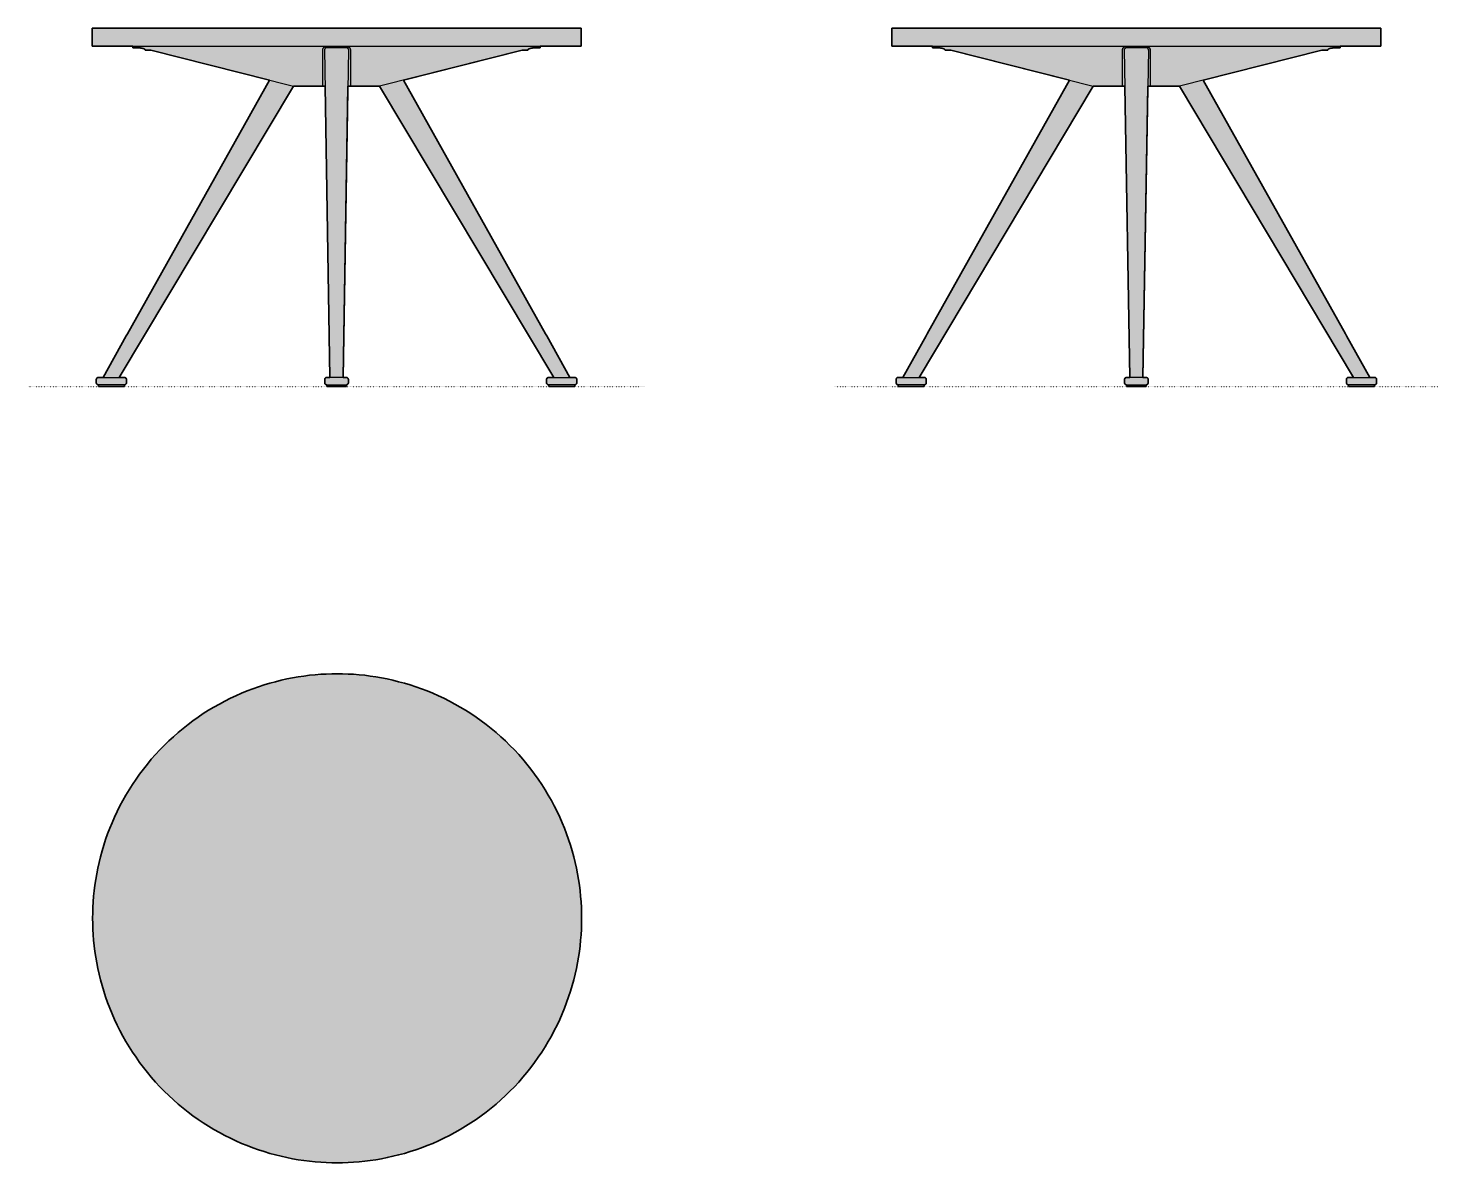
# Model space of a CAD drawing. Header units: millimetres. Extents: x 0 to 1730, y -952 to 439.
import ezdxf

# ---------------------------------------------------------------- set-up
doc = ezdxf.new("R2010")
doc.units = ezdxf.units.MM
doc.linetypes.add('Dots', pattern=[1, 0, -1])
doc.layers.add('Blocks', color=7, linetype='Continuous')
doc.layers.add('Blocks$Fill', color=7, linetype='Continuous', true_color=0xffffff)
for name, color, linetype, lineweight, true_color in [('Blocks$Inner', 7, 'Continuous', 25, 0x007f00), ('Blocks$Outline', 7, 'Continuous', 35, 0xff3f3f), ('Groud', 7, 'Dots', 25, 0x243775)]:
    doc.layers.add(name, color=color, linetype=linetype, lineweight=lineweight, true_color=true_color)

# ---------------------------------------------------------------- blocks, each defined once
blk = doc.blocks.new('Pyramid 51 Coffee Table Top')
at = {"layer": 'Blocks$Fill'}
blk.add_hatch(color=256, dxfattribs=at).paths.add_polyline_path([(431, -286.1), (444.4, -285.8), (451.1, -285.4), (457.9, -284.9), (464.8, -284.2), (471.7, -283.3), (478.6, -282.3), (485.6, -281.1), (492.5, -279.7), (499.5, -278.1), (506.5, -276.4), (513.5, -274.5), (520.5, -272.4), (527.5, -270.1), (534.5, -267.7), (541.4, -265), (548.3, -262.2), (555.2, -259.2), (562, -256), (568.8, -252.6), (575.5, -249), (582.1, -245.2), (588.7, -241.3), (595.1, -237.2), (601.5, -232.9), (607.8, -228.4), (614, -223.8), (620.1, -219), (626, -214), (631.8, -208.9), (637.5, -203.6), (643.1, -198.2), (648.5, -192.7), (653.8, -187), (658.9, -181.1), (663.9, -175.2), (668.7, -169.1), (673.3, -162.9), (677.8, -156.6), (682.1, -150.2), (686.2, -143.8), (690.1, -137.2), (693.9, -130.6), (697.5, -123.9), (700.9, -117.1), (704.1, -110.3), (707.1, -103.4), (709.9, -96.5), (712.6, -89.6), (715, -82.6), (717.3, -75.6), (719.4, -68.6), (721.3, -61.6), (723, -54.6), (724.6, -47.6), (726, -40.7), (727.2, -33.7), (728.2, -26.8), (729.1, -19.9), (729.8, -13), (730.3, -6.2), (730.7, 0.5), (730.9, 7.3), (731, 13.9), (730.9, 20.6), (730.7, 27.3), (730.3, 34.1), (729.8, 40.9), (729.1, 47.7), (728.2, 54.6), (727.2, 61.5), (726, 68.5), (724.6, 75.5), (723, 82.5), (721.3, 89.5), (719.4, 96.5), (717.3, 103.5), (715, 110.4), (712.6, 117.4), (709.9, 124.3), (707.1, 131.2), (704.1, 138.1), (700.9, 144.9), (697.5, 151.7), (693.9, 158.4), (690.1, 165), (686.2, 171.6), (682.1, 178.1), (677.8, 184.5), (673.3, 190.7), (668.7, 196.9), (663.9, 203), (658.9, 209), (653.8, 214.8), (648.5, 220.5), (643.1, 226), (637.5, 231.5), (631.8, 236.7), (626, 241.9), (620.1, 246.8), (614, 251.6), (607.8, 256.3), (601.5, 260.7), (595.1, 265), (588.7, 269.1), (582.1, 273.1), (575.5, 276.8), (568.8, 280.4), (562, 283.8), (555.2, 287), (548.3, 290), (541.4, 292.9), (534.5, 295.5), (527.5, 298), (520.5, 300.2), (513.5, 302.3), (506.5, 304.2), (499.5, 306), (492.5, 307.5), (485.6, 308.9), (478.6, 310.1), (471.7, 311.1), (464.8, 312), (457.9, 312.7), (451.1, 313.2), (444.4, 313.6), (437.6, 313.8), (431, 313.9), (417.6, 313.6), (410.8, 313.2), (404, 312.7), (397.2, 312), (390.3, 311.1), (383.3, 310.1), (376.4, 308.9), (369.4, 307.5), (362.4, 306), (355.4, 304.2), (348.4, 302.3), (341.4, 300.2), (334.5, 298), (327.5, 295.5), (320.5, 292.9), (313.6, 290), (306.8, 287), (300, 283.8), (293.2, 280.4), (286.5, 276.8), (279.8, 273.1), (273.3, 269.1), (266.8, 265), (260.4, 260.7), (254.1, 256.3), (248, 251.6), (241.9, 246.8), (235.9, 241.9), (230.1, 236.7), (224.4, 231.5), (218.8, 226), (213.4, 220.5), (208.2, 214.8), (203, 209), (198.1, 203), (193.3, 196.9), (188.6, 190.7), (184.2, 184.5), (179.9, 178.1), (175.8, 171.6), (171.8, 165), (168.1, 158.4), (164.5, 151.7), (161.1, 144.9), (157.9, 138.1), (154.9, 131.2), (152, 124.3), (149.4, 117.4), (146.9, 110.4), (144.7, 103.5), (142.6, 96.5), (140.6, 89.5), (138.9, 82.5), (137.4, 75.5), (136, 68.5), (134.8, 61.5), (133.8, 54.6), (132.9, 47.7), (132.2, 40.9), (131.7, 34.1), (131.3, 27.3), (131.1, 20.6), (131, 13.9), (131.1, 7.3), (131.3, 0.5), (131.7, -6.2), (132.2, -13), (132.9, -19.9), (133.8, -26.8), (134.8, -33.7), (136, -40.7), (137.4, -47.6), (138.9, -54.6), (140.6, -61.6), (142.6, -68.6), (144.7, -75.6), (146.9, -82.6), (149.4, -89.6), (152, -96.5), (154.9, -103.4), (157.9, -110.3), (161.1, -117.1), (164.5, -123.9), (168.1, -130.6), (171.8, -137.2), (175.8, -143.8), (179.9, -150.2), (184.2, -156.6), (188.6, -162.9), (193.3, -169.1), (198.1, -175.2), (203, -181.1), (208.2, -187), (213.4, -192.7), (218.8, -198.2), (224.4, -203.6), (230.1, -208.9), (235.9, -214), (241.9, -219), (248, -223.8), (254.1, -228.4), (260.4, -232.9), (266.8, -237.2), (273.3, -241.3), (279.8, -245.2), (286.5, -249), (293.2, -252.6), (300, -256), (306.8, -259.2), (313.6, -262.2), (320.5, -265), (327.5, -267.7), (334.5, -270.1), (341.4, -272.4), (348.4, -274.5), (355.4, -276.4), (362.4, -278.1), (369.4, -279.7), (376.4, -281.1), (383.3, -282.3), (390.3, -283.3), (397.2, -284.2), (404, -284.9), (410.8, -285.4), (417.6, -285.8), (424.3, -286)], flags=0)
at = {"layer": 'Blocks$Inner'}
blk.add_lwpolyline([(431, -286.1), (437.6, -286), (444.4, -285.8), (451.1, -285.4), (457.9, -284.9), (464.8, -284.2), (471.7, -283.3), (478.6, -282.3), (485.6, -281.1), (492.5, -279.7), (499.5, -278.1), (506.5, -276.4), (513.5, -274.5), (520.5, -272.4), (527.5, -270.1), (534.5, -267.7), (541.4, -265), (548.3, -262.2), (555.2, -259.2), (562, -256), (568.8, -252.6), (575.5, -249), (582.1, -245.2), (588.7, -241.3), (595.1, -237.2), (601.5, -232.9), (607.8, -228.4), (614, -223.8), (620.1, -219), (626, -214), (631.8, -208.9), (637.5, -203.6), (643.1, -198.2), (648.5, -192.7), (653.8, -187), (658.9, -181.1), (663.9, -175.2), (668.7, -169.1), (673.3, -162.9), (677.8, -156.6), (682.1, -150.2), (686.2, -143.8), (690.1, -137.2), (693.9, -130.6), (697.5, -123.9), (700.9, -117.1), (704.1, -110.3), (707.1, -103.4), (709.9, -96.5), (712.6, -89.6), (715, -82.6), (717.3, -75.6), (719.4, -68.6), (721.3, -61.6), (723, -54.6), (724.6, -47.6), (726, -40.7), (727.2, -33.7), (728.2, -26.8), (729.1, -19.9), (729.8, -13), (730.3, -6.2), (730.7, 0.5), (730.9, 7.3), (731, 13.9), (730.9, 20.6), (730.7, 27.3), (730.3, 34.1), (729.8, 40.9), (729.1, 47.7), (728.2, 54.6), (727.2, 61.5), (726, 68.5), (724.6, 75.5), (723, 82.5), (721.3, 89.5), (719.4, 96.5), (717.3, 103.5), (715, 110.4), (712.6, 117.4), (709.9, 124.3), (707.1, 131.2), (704.1, 138.1), (700.9, 144.9), (697.5, 151.7), (693.9, 158.4), (690.1, 165), (686.2, 171.6), (682.1, 178.1), (677.8, 184.5), (673.3, 190.7), (668.7, 196.9), (663.9, 203), (658.9, 209), (653.8, 214.8), (648.5, 220.5), (643.1, 226), (637.5, 231.5), (631.8, 236.7), (626, 241.9), (620.1, 246.8), (614, 251.6), (607.8, 256.3), (601.5, 260.7), (595.1, 265), (588.7, 269.1), (582.1, 273.1), (575.5, 276.8), (568.8, 280.4), (562, 283.8), (555.2, 287), (548.3, 290), (541.4, 292.9), (534.5, 295.5), (527.5, 298), (520.5, 300.2), (513.5, 302.3), (506.5, 304.2), (499.5, 306), (492.5, 307.5), (485.6, 308.9), (478.6, 310.1), (471.7, 311.1), (464.8, 312), (457.9, 312.7), (451.1, 313.2), (444.4, 313.6), (437.6, 313.8), (431, 313.9), (424.3, 313.8), (417.6, 313.6), (410.8, 313.2), (404, 312.7), (397.2, 312), (390.3, 311.1), (383.3, 310.1), (376.4, 308.9), (369.4, 307.5), (362.4, 306), (355.4, 304.2), (348.4, 302.3), (341.4, 300.2), (334.5, 298), (327.5, 295.5), (320.5, 292.9), (313.6, 290), (306.8, 287), (300, 283.8), (293.2, 280.4), (286.5, 276.8), (279.8, 273.1), (273.3, 269.1), (266.8, 265), (260.4, 260.7), (254.1, 256.3), (248, 251.6), (241.9, 246.8), (235.9, 241.9), (230.1, 236.7), (224.4, 231.5), (218.8, 226), (213.4, 220.5), (208.2, 214.8), (203, 209), (198.1, 203), (193.3, 196.9), (188.6, 190.7), (184.2, 184.5), (179.9, 178.1), (175.8, 171.6), (171.8, 165), (168.1, 158.4), (164.5, 151.7), (161.1, 144.9), (157.9, 138.1), (154.9, 131.2), (152, 124.3), (149.4, 117.4), (146.9, 110.4), (144.7, 103.5), (142.6, 96.5), (140.6, 89.5), (138.9, 82.5), (137.4, 75.5), (136, 68.5), (134.8, 61.5), (133.8, 54.6), (132.9, 47.7), (132.2, 40.9), (131.7, 34.1), (131.3, 27.3), (131.1, 20.6), (131, 13.9), (131.1, 7.3), (131.3, 0.5), (131.7, -6.2), (132.2, -13), (132.9, -19.9), (133.8, -26.8), (134.8, -33.7), (136, -40.7), (137.4, -47.6), (138.9, -54.6), (140.6, -61.6), (142.6, -68.6), (144.7, -75.6), (146.9, -82.6), (149.4, -89.6), (152, -96.5), (154.9, -103.4), (157.9, -110.3), (161.1, -117.1), (164.5, -123.9), (168.1, -130.6), (171.8, -137.2), (175.8, -143.8), (179.9, -150.2), (184.2, -156.6), (188.6, -162.9), (193.3, -169.1), (198.1, -175.2), (203, -181.1), (208.2, -187), (213.4, -192.7), (218.8, -198.2), (224.4, -203.6), (230.1, -208.9), (235.9, -214), (241.9, -219), (248, -223.8), (254.1, -228.4), (260.4, -232.9), (266.8, -237.2), (273.3, -241.3), (279.8, -245.2), (286.5, -249), (293.2, -252.6), (300, -256), (306.8, -259.2), (313.6, -262.2), (320.5, -265), (327.5, -267.7), (334.5, -270.1), (341.4, -272.4), (348.4, -274.5), (355.4, -276.4), (362.4, -278.1), (369.4, -279.7), (376.4, -281.1), (383.3, -282.3), (390.3, -283.3), (397.2, -284.2), (404, -284.9), (410.8, -285.4), (417.6, -285.8), (424.3, -286)], close=True, dxfattribs=at)
at = {"layer": 'Blocks$Outline'}
for points in [[(431, 313.9), (424.3, 313.8), (417.6, 313.6), (410.8, 313.2), (404, 312.7), (397.2, 312), (390.3, 311.1), (383.3, 310.1), (376.4, 308.9), (369.4, 307.5), (362.4, 306), (355.4, 304.2), (348.4, 302.3), (341.4, 300.2), (334.5, 298), (327.5, 295.5), (320.5, 292.9), (313.6, 290), (306.8, 287), (300, 283.8), (293.2, 280.4), (286.5, 276.8), (279.8, 273.1), (273.3, 269.1), (266.8, 265), (260.4, 260.7), (254.1, 256.3), (248, 251.6), (241.9, 246.8), (235.9, 241.9), (230.1, 236.7), (224.4, 231.5), (218.8, 226), (213.4, 220.5), (208.2, 214.8), (203, 209), (198.1, 203), (193.3, 196.9), (188.6, 190.7), (184.2, 184.5), (179.9, 178.1), (175.8, 171.6), (171.8, 165), (168.1, 158.4), (164.5, 151.7), (161.1, 144.9), (157.9, 138.1), (154.9, 131.2), (152, 124.3), (149.4, 117.4), (146.9, 110.4), (144.7, 103.5), (142.6, 96.5), (140.6, 89.5), (138.9, 82.5), (137.4, 75.5), (136, 68.5), (134.8, 61.5), (133.8, 54.6), (132.9, 47.7), (132.2, 40.9), (131.7, 34.1), (131.3, 27.3), (131.1, 20.6), (131, 13.9), (131.1, 7.3), (131.3, 0.5), (131.7, -6.2), (132.2, -13), (132.9, -19.9), (133.8, -26.8), (134.8, -33.7), (136, -40.7), (137.4, -47.6), (138.9, -54.6), (140.6, -61.6), (142.6, -68.6), (144.7, -75.6), (146.9, -82.6), (149.4, -89.6), (152, -96.5), (154.9, -103.4), (157.9, -110.3), (161.1, -117.1), (164.5, -123.9), (168.1, -130.6), (171.8, -137.2), (175.8, -143.8), (179.9, -150.2), (184.2, -156.6), (188.6, -162.9), (193.3, -169.1), (198.1, -175.2), (203, -181.1), (208.2, -187), (213.4, -192.7), (218.8, -198.2), (224.4, -203.6), (230.1, -208.9), (235.9, -214), (241.9, -219), (248, -223.8), (254.1, -228.4), (260.4, -232.9), (266.8, -237.2), (273.3, -241.3), (279.8, -245.2), (286.5, -249), (293.2, -252.6), (300, -256), (306.8, -259.2), (313.6, -262.2), (320.5, -265), (327.5, -267.7), (334.5, -270.1), (341.4, -272.4), (348.4, -274.5), (355.4, -276.4), (362.4, -278.1), (369.4, -279.7), (376.4, -281.1), (383.3, -282.3), (390.3, -283.3), (397.2, -284.2), (404, -284.9), (410.8, -285.4), (417.6, -285.8), (424.3, -286), (431, -286.1)], [(431, -286.1), (437.6, -286), (444.4, -285.8), (451.1, -285.4), (457.9, -284.9), (464.8, -284.2), (471.7, -283.3), (478.6, -282.3), (485.6, -281.1), (492.5, -279.7), (499.5, -278.1), (506.5, -276.4), (513.5, -274.5), (520.5, -272.4), (527.5, -270.1), (534.5, -267.7), (541.4, -265), (548.3, -262.2), (555.2, -259.2), (562, -256), (568.8, -252.6), (575.5, -249), (582.1, -245.2), (588.7, -241.3), (595.1, -237.2), (601.5, -232.9), (607.8, -228.4), (614, -223.8), (620.1, -219), (626, -214), (631.8, -208.9), (637.5, -203.6), (643.1, -198.2), (648.5, -192.7), (653.8, -187), (658.9, -181.1), (663.9, -175.2), (668.7, -169.1), (673.3, -162.9), (677.8, -156.6), (682.1, -150.2), (686.2, -143.8), (690.1, -137.2), (693.9, -130.6), (697.5, -123.9), (700.9, -117.1), (704.1, -110.3), (707.1, -103.4), (709.9, -96.5), (712.6, -89.6), (715, -82.6), (717.3, -75.6), (719.4, -68.6), (721.3, -61.6), (723, -54.6), (724.6, -47.6), (726, -40.7), (727.2, -33.7), (728.2, -26.8), (729.1, -19.9), (729.8, -13), (730.3, -6.2), (730.7, 0.5), (730.9, 7.3), (731, 13.9), (730.9, 20.6), (730.7, 27.3), (730.3, 34.1), (729.8, 40.9), (729.1, 47.7), (728.2, 54.6), (727.2, 61.5), (726, 68.5), (724.6, 75.5), (723, 82.5), (721.3, 89.5), (719.4, 96.5), (717.3, 103.5), (715, 110.4), (712.6, 117.4), (709.9, 124.3), (707.1, 131.2), (704.1, 138.1), (700.9, 144.9), (697.5, 151.7), (693.9, 158.4), (690.1, 165), (686.2, 171.6), (682.1, 178.1), (677.8, 184.5), (673.3, 190.7), (668.7, 196.9), (663.9, 203), (658.9, 209), (653.8, 214.8), (648.5, 220.5), (643.1, 226), (637.5, 231.5), (631.8, 236.7), (626, 241.9), (620.1, 246.8), (614, 251.6), (607.8, 256.3), (601.5, 260.7), (595.1, 265), (588.7, 269.1), (582.1, 273.1), (575.5, 276.8), (568.8, 280.4), (562, 283.8), (555.2, 287), (548.3, 290), (541.4, 292.9), (534.5, 295.5), (527.5, 298), (520.5, 300.2), (513.5, 302.3), (506.5, 304.2), (499.5, 306), (492.5, 307.5), (485.6, 308.9), (478.6, 310.1), (471.7, 311.1), (464.8, 312), (457.9, 312.7), (451.1, 313.2), (444.4, 313.6), (437.6, 313.8), (431, 313.9)]]:
    blk.add_lwpolyline(points, dxfattribs=at)
blk = doc.blocks.new('Pyramid 51 Coffee Table Side')
at = {"layer": 'Blocks$Fill'}
blk.add_hatch(color=256, dxfattribs=at).paths.add_polyline_path([(669.9, 439.5), (669.9, 417.5), (619.9, 417.5), (619.9, 415.5), (614.8, 415.5), (612.8, 415.4), (611.8, 415.4), (610.9, 415.3), (610, 415.1), (609.5, 415.1), (609.1, 415), (608.7, 414.9), (608.3, 414.8), (607.9, 414.7), (607.6, 414.6), (607.2, 414.5), (606.9, 414.4), (606.6, 414.3), (606.4, 414.2), (606.3, 414.2), (606.2, 414.1), (606, 414.1), (605.9, 414), (605.8, 413.9), (605.7, 413.9), (605.5, 413.8), (605.4, 413.7), (605.3, 413.7), (605.2, 413.6), (605.2, 413.6), (605.2, 413.5), (605.1, 413.5), (605.1, 413.5), (605, 413.4), (605, 413.4), (605, 413.3), (604.9, 413.3), (604.9, 413.3), (604.9, 413.2), (604.8, 413.2), (604.8, 413.2), (604.8, 413.1), (604.7, 413.1), (604.7, 413), (604.7, 413), (604.7, 413), (604.7, 412.9), (604.6, 412.9), (604.6, 412.9), (604.6, 412.9), (604.6, 412.8), (604.6, 412.8), (604.6, 412.8), (604.6, 412.8), (604.6, 412.8), (604.6, 412.7), (604.6, 412.7), (604.6, 412.7), (604.6, 412.7), (604.6, 412.7), (604.6, 412.7), (604.6, 412.6), (604.5, 412.6), (604.5, 412.6), (604.5, 412.6), (604.5, 412.6), (604.5, 412.5), (604.5, 412.5), (604.5, 412.5), (604.5, 412.5), (597.7, 412.5), (452, 375.6), (626.5, 64.4), (627.8, 62), (656.3, 11), (658.7, 11), (662.2, 11), (662.3, 11), (662.4, 11), (662.4, 11), (662.5, 11), (662.5, 11), (662.6, 11), (662.7, 11), (662.7, 10.9), (662.8, 10.9), (662.8, 10.9), (662.9, 10.9), (663, 10.9), (663, 10.9), (663.1, 10.8), (663.1, 10.8), (663.2, 10.8), (663.2, 10.8), (663.3, 10.7), (663.4, 10.7), (663.4, 10.7), (663.5, 10.6), (663.5, 10.6), (663.6, 10.6), (663.6, 10.5), (663.7, 10.5), (663.7, 10.5), (663.8, 10.4), (663.8, 10.4), (663.9, 10.4), (663.9, 10.3), (663.9, 10.3), (664, 10.2), (664.1, 10.1), (664.1, 10.1), (664.1, 10), (664.2, 10), (664.2, 9.9), (664.2, 9.9), (664.3, 9.8), (664.3, 9.8), (664.3, 9.7), (664.4, 9.7), (664.4, 9.6), (664.4, 9.6), (664.5, 9.5), (664.5, 9.5), (664.5, 9.4), (664.5, 9.3), (664.5, 9.3), (664.6, 9.2), (664.6, 9.2), (664.6, 9.1), (664.6, 9), (664.6, 9), (664.6, 8.9), (664.6, 8.9), (664.7, 8.8), (664.7, 8.7), (664.7, 8.7), (664.7, 8.6), (664.7, 8.6), (664.7, 8.5), (664.7, 4.5), (664.7, 4.4), (664.7, 4.3), (664.7, 4.3), (664.7, 4.2), (664.6, 4.1), (664.6, 4.1), (664.6, 4), (664.6, 4), (664.6, 3.9), (664.6, 3.8), (664.6, 3.8), (664.5, 3.7), (664.5, 3.7), (664.5, 3.6), (664.5, 3.5), (664.5, 3.5), (664.4, 3.4), (664.4, 3.4), (664.4, 3.3), (664.3, 3.3), (664.3, 3.2), (664.3, 3.2), (664.2, 3.1), (664.2, 3.1), (664.2, 3), (664.1, 3), (664.1, 2.9), (664.1, 2.9), (664, 2.8), (664, 2.8), (663.9, 2.7), (663.9, 2.6), (663.8, 2.6), (663.8, 2.6), (663.7, 2.5), (663.7, 2.5), (663.6, 2.5), (663.6, 2.4), (663.5, 2.4), (663.5, 2.4), (663.4, 2.3), (663.4, 2.3), (663.3, 2.3), (663.2, 2.2), (663.2, 2.2), (663.1, 2.2), (663.1, 2.2), (663, 2.1), (663, 2.1), (662.9, 2.1), (662.8, 2.1), (662.8, 2.1), (662.7, 2.1), (662.7, 2), (662.6, 2), (662.5, 2), (662.5, 2), (662.4, 2), (662.4, 2), (662.3, 2), (662.2, 2), (662.2, 2), (662.2, 0), (658.7, 0), (633.6, 0), (630.2, 0), (630.2, 2), (630.1, 2), (630, 2), (629.9, 2), (629.9, 2), (629.8, 2), (629.7, 2), (629.7, 2), (629.6, 2.1), (629.6, 2.1), (629.5, 2.1), (629.4, 2.1), (629.4, 2.1), (629.3, 2.1), (629.3, 2.2), (629.2, 2.2), (629.2, 2.2), (629.1, 2.2), (629, 2.3), (629, 2.3), (628.9, 2.3), (628.9, 2.4), (628.8, 2.4), (628.8, 2.4), (628.7, 2.5), (628.7, 2.5), (628.6, 2.5), (628.6, 2.6), (628.5, 2.6), (628.5, 2.6), (628.4, 2.7), (628.4, 2.7), (628.3, 2.8), (628.3, 2.9), (628.2, 2.9), (628.2, 3), (628.2, 3), (628.1, 3.1), (628.1, 3.1), (628.1, 3.2), (628, 3.2), (628, 3.3), (628, 3.3), (627.9, 3.4), (627.9, 3.4), (627.9, 3.5), (627.9, 3.5), (627.8, 3.6), (627.8, 3.7), (627.8, 3.7), (627.8, 3.8), (627.8, 3.8), (627.7, 3.9), (627.7, 4), (627.7, 4), (627.7, 4.1), (627.7, 4.1), (627.7, 4.2), (627.7, 4.3), (627.7, 4.3), (627.7, 4.4), (627.7, 4.4), (627.7, 4.5), (627.7, 8.5), (627.7, 8.6), (627.7, 8.7), (627.7, 8.7), (627.7, 8.8), (627.7, 8.9), (627.7, 8.9), (627.7, 9), (627.7, 9), (627.7, 9.1), (627.8, 9.2), (627.8, 9.2), (627.8, 9.3), (627.8, 9.3), (627.8, 9.4), (627.9, 9.5), (627.9, 9.5), (627.9, 9.6), (627.9, 9.6), (628, 9.7), (628, 9.7), (628, 9.8), (628.1, 9.8), (628.1, 9.9), (628.1, 9.9), (628.2, 10), (628.2, 10), (628.2, 10.1), (628.3, 10.1), (628.3, 10.2), (628.4, 10.2), (628.4, 10.3), (628.5, 10.4), (628.5, 10.4), (628.6, 10.4), (628.6, 10.5), (628.7, 10.5), (628.7, 10.5), (628.8, 10.6), (628.8, 10.6), (628.9, 10.6), (628.9, 10.7), (629, 10.7), (629, 10.7), (629.1, 10.8), (629.2, 10.8), (629.2, 10.8), (629.3, 10.8), (629.3, 10.9), (629.4, 10.9), (629.4, 10.9), (629.5, 10.9), (629.6, 10.9), (629.6, 10.9), (629.7, 11), (629.7, 11), (629.8, 11), (629.9, 11), (629.9, 11), (630, 11), (630.1, 11), (630.1, 11), (630.2, 11), (630.2, 11), (633.6, 11), (636.5, 11), (422.7, 368.2), (421.4, 368.2), (421.3, 368.2), (421.3, 368.2), (421.2, 368.2), (421.2, 368.2), (421.2, 368.2), (421.2, 368.2), (386.8, 368.2), (384.8, 368.2), (384.4, 368.2), (383.9, 368.2), (378, 11), (381.9, 11), (382, 11), (382.1, 11), (382.1, 11), (382.2, 11), (382.2, 11), (382.3, 11), (382.3, 11), (382.4, 10.9), (382.5, 10.9), (382.5, 10.9), (382.6, 10.9), (382.6, 10.9), (382.7, 10.9), (382.8, 10.8), (382.8, 10.8), (382.9, 10.8), (382.9, 10.8), (383, 10.7), (383, 10.7), (383.1, 10.7), (383.2, 10.7), (383.2, 10.6), (383.3, 10.6), (383.3, 10.6), (383.4, 10.5), (383.4, 10.5), (383.5, 10.4), (383.5, 10.4), (383.6, 10.4), (383.6, 10.3), (383.7, 10.3), (383.7, 10.2), (383.8, 10.2), (383.8, 10.1), (383.8, 10.1), (383.9, 10), (383.9, 10), (384, 9.9), (384, 9.9), (384, 9.8), (384.1, 9.8), (384.1, 9.7), (384.1, 9.6), (384.1, 9.6), (384.2, 9.5), (384.2, 9.5), (384.2, 9.4), (384.2, 9.4), (384.3, 9.3), (384.3, 9.2), (384.3, 9.2), (384.3, 9.1), (384.3, 9.1), (384.3, 9), (384.4, 9), (384.4, 8.9), (384.4, 8.8), (384.4, 8.8), (384.4, 8.7), (384.4, 8.7), (384.4, 8.6), (384.4, 8.6), (384.4, 8.5), (384.4, 4.5), (384.4, 4.4), (384.4, 4.3), (384.4, 4.3), (384.4, 4.2), (384.4, 4.2), (384.4, 4.1), (384.4, 4), (384.3, 4), (384.3, 3.9), (384.3, 3.9), (384.3, 3.8), (384.3, 3.8), (384.3, 3.7), (384.2, 3.6), (384.2, 3.6), (384.2, 3.5), (384.2, 3.5), (384.1, 3.4), (384.1, 3.4), (384.1, 3.3), (384.1, 3.2), (384, 3.2), (384, 3.1), (384, 3.1), (383.9, 3), (383.9, 3), (383.8, 2.9), (383.8, 2.9), (383.8, 2.8), (383.7, 2.8), (383.7, 2.7), (383.6, 2.7), (383.6, 2.6), (383.5, 2.6), (383.5, 2.6), (383.4, 2.5), (383.4, 2.5), (383.3, 2.4), (383.3, 2.4), (383.2, 2.4), (383.2, 2.3), (383.1, 2.3), (383, 2.3), (383, 2.3), (382.9, 2.2), (382.9, 2.2), (382.8, 2.2), (382.8, 2.2), (382.7, 2.1), (382.6, 2.1), (382.6, 2.1), (382.5, 2.1), (382.5, 2.1), (382.4, 2.1), (382.3, 2), (382.3, 2), (382.2, 2), (382.2, 2), (382.1, 2), (382.1, 2), (382, 2), (381.9, 2), (381.9, 2), (381.9, 0), (357.9, 0), (357.9, 2), (357.8, 2), (357.7, 2), (357.7, 2), (357.6, 2), (357.6, 2), (357.5, 2), (357.4, 2), (357.4, 2.1), (357.3, 2.1), (357.3, 2.1), (357.2, 2.1), (357.1, 2.1), (357.1, 2.1), (357, 2.2), (357, 2.2), (356.9, 2.2), (356.9, 2.2), (356.8, 2.3), (356.7, 2.3), (356.7, 2.3), (356.6, 2.3), (356.6, 2.4), (356.5, 2.4), (356.5, 2.4), (356.4, 2.5), (356.4, 2.5), (356.3, 2.6), (356.3, 2.6), (356.2, 2.6), (356.2, 2.7), (356.1, 2.7), (356.1, 2.8), (356, 2.8), (356, 2.9), (356, 2.9), (355.9, 3), (355.9, 3), (355.8, 3.1), (355.8, 3.1), (355.8, 3.2), (355.7, 3.2), (355.7, 3.3), (355.7, 3.4), (355.6, 3.4), (355.6, 3.5), (355.6, 3.5), (355.6, 3.6), (355.5, 3.6), (355.5, 3.7), (355.5, 3.8), (355.5, 3.8), (355.5, 3.9), (355.5, 3.9), (355.4, 4), (355.4, 4), (355.4, 4.1), (355.4, 4.2), (355.4, 4.2), (355.4, 4.3), (355.4, 4.3), (355.4, 4.4), (355.4, 4.4), (355.4, 4.5), (355.4, 8.5), (355.4, 8.6), (355.4, 8.7), (355.4, 8.7), (355.4, 8.8), (355.4, 8.8), (355.4, 8.9), (355.4, 9), (355.4, 9), (355.5, 9.1), (355.5, 9.1), (355.5, 9.2), (355.5, 9.2), (355.5, 9.3), (355.5, 9.4), (355.6, 9.4), (355.6, 9.5), (355.6, 9.5), (355.6, 9.6), (355.7, 9.6), (355.7, 9.7), (355.7, 9.8), (355.8, 9.8), (355.8, 9.9), (355.8, 9.9), (355.9, 10), (355.9, 10), (356, 10.1), (356, 10.1), (356, 10.2), (356.1, 10.2), (356.1, 10.3), (356.2, 10.3), (356.2, 10.4), (356.3, 10.4), (356.3, 10.4), (356.4, 10.5), (356.4, 10.5), (356.5, 10.6), (356.5, 10.6), (356.6, 10.6), (356.6, 10.7), (356.7, 10.7), (356.7, 10.7), (356.8, 10.7), (356.9, 10.8), (356.9, 10.8), (357, 10.8), (357, 10.8), (357.1, 10.9), (357.1, 10.9), (357.2, 10.9), (357.3, 10.9), (357.3, 10.9), (357.4, 10.9), (357.4, 11), (357.5, 11), (357.6, 11), (357.6, 11), (357.7, 11), (357.7, 11), (357.8, 11), (357.8, 11), (357.9, 11), (361.8, 11), (355.9, 368.2), (355.4, 368.2), (355, 368.2), (353, 368.2), (317.1, 368.2), (103.3, 11), (106.2, 11), (109.6, 11), (109.7, 11), (109.8, 11), (109.9, 11), (109.9, 11), (110, 11), (110, 11), (110.1, 11), (110.2, 10.9), (110.2, 10.9), (110.3, 10.9), (110.3, 10.9), (110.4, 10.9), (110.5, 10.9), (110.5, 10.8), (110.6, 10.8), (110.6, 10.8), (110.7, 10.8), (110.7, 10.7), (110.8, 10.7), (110.9, 10.7), (110.9, 10.6), (111, 10.6), (111, 10.6), (111.1, 10.5), (111.1, 10.5), (111.2, 10.5), (111.2, 10.4), (111.3, 10.4), (111.3, 10.4), (111.3, 10.3), (111.4, 10.3), (111.5, 10.2), (111.5, 10.1), (111.5, 10.1), (111.6, 10), (111.6, 10), (111.7, 9.9), (111.7, 9.9), (111.7, 9.8), (111.8, 9.8), (111.8, 9.7), (111.8, 9.7), (111.9, 9.6), (111.9, 9.6), (111.9, 9.5), (111.9, 9.5), (112, 9.4), (112, 9.3), (112, 9.3), (112, 9.2), (112, 9.2), (112, 9.1), (112.1, 9), (112.1, 9), (112.1, 8.9), (112.1, 8.9), (112.1, 8.8), (112.1, 8.7), (112.1, 8.7), (112.1, 8.6), (112.1, 8.6), (112.1, 8.5), (112.1, 4.5), (112.1, 4.4), (112.1, 4.3), (112.1, 4.3), (112.1, 4.2), (112.1, 4.1), (112.1, 4.1), (112.1, 4), (112.1, 4), (112, 3.9), (112, 3.8), (112, 3.8), (112, 3.7), (112, 3.7), (112, 3.6), (111.9, 3.5), (111.9, 3.5), (111.9, 3.4), (111.9, 3.4), (111.8, 3.3), (111.8, 3.3), (111.8, 3.2), (111.7, 3.2), (111.7, 3.1), (111.7, 3.1), (111.6, 3), (111.6, 3), (111.5, 2.9), (111.5, 2.9), (111.5, 2.8), (111.4, 2.8), (111.4, 2.7), (111.3, 2.6), (111.3, 2.6), (111.2, 2.6), (111.2, 2.5), (111.1, 2.5), (111.1, 2.5), (111, 2.4), (111, 2.4), (110.9, 2.4), (110.9, 2.3), (110.8, 2.3), (110.7, 2.3), (110.7, 2.2), (110.6, 2.2), (110.6, 2.2), (110.5, 2.2), (110.5, 2.1), (110.4, 2.1), (110.3, 2.1), (110.3, 2.1), (110.2, 2.1), (110.2, 2.1), (110.1, 2), (110, 2), (110, 2), (109.9, 2), (109.9, 2), (109.8, 2), (109.7, 2), (109.7, 2), (109.6, 2), (109.6, 0), (106.2, 0), (81.1, 0), (77.6, 0), (77.6, 2), (77.5, 2), (77.4, 2), (77.4, 2), (77.3, 2), (77.3, 2), (77.2, 2), (77.1, 2), (77.1, 2.1), (77, 2.1), (77, 2.1), (76.9, 2.1), (76.8, 2.1), (76.8, 2.1), (76.7, 2.2), (76.7, 2.2), (76.6, 2.2), (76.6, 2.2), (76.5, 2.3), (76.4, 2.3), (76.4, 2.3), (76.3, 2.4), (76.3, 2.4), (76.2, 2.4), (76.2, 2.5), (76.1, 2.5), (76.1, 2.5), (76, 2.6), (76, 2.6), (75.9, 2.6), (75.9, 2.7), (75.9, 2.7), (75.8, 2.8), (75.7, 2.9), (75.7, 2.9), (75.7, 3), (75.6, 3), (75.6, 3.1), (75.5, 3.1), (75.5, 3.2), (75.5, 3.2), (75.4, 3.3), (75.4, 3.3), (75.4, 3.4), (75.4, 3.4), (75.3, 3.5), (75.3, 3.5), (75.3, 3.6), (75.3, 3.7), (75.2, 3.7), (75.2, 3.8), (75.2, 3.8), (75.2, 3.9), (75.2, 4), (75.2, 4), (75.2, 4.1), (75.1, 4.1), (75.1, 4.2), (75.1, 4.3), (75.1, 4.3), (75.1, 4.4), (75.1, 4.4), (75.1, 4.5), (75.1, 8.5), (75.1, 8.6), (75.1, 8.7), (75.1, 8.7), (75.1, 8.8), (75.1, 8.9), (75.2, 8.9), (75.2, 9), (75.2, 9), (75.2, 9.1), (75.2, 9.2), (75.2, 9.2), (75.2, 9.3), (75.3, 9.3), (75.3, 9.4), (75.3, 9.5), (75.3, 9.5), (75.4, 9.6), (75.4, 9.6), (75.4, 9.7), (75.4, 9.7), (75.5, 9.8), (75.5, 9.8), (75.5, 9.9), (75.6, 9.9), (75.6, 10), (75.7, 10), (75.7, 10.1), (75.7, 10.1), (75.8, 10.2), (75.8, 10.2), (75.9, 10.3), (75.9, 10.4), (76, 10.4), (76, 10.4), (76.1, 10.5), (76.1, 10.5), (76.2, 10.5), (76.2, 10.6), (76.3, 10.6), (76.3, 10.6), (76.4, 10.7), (76.4, 10.7), (76.5, 10.7), (76.6, 10.8), (76.6, 10.8), (76.7, 10.8), (76.7, 10.8), (76.8, 10.9), (76.8, 10.9), (76.9, 10.9), (77, 10.9), (77, 10.9), (77.1, 10.9), (77.1, 11), (77.2, 11), (77.3, 11), (77.3, 11), (77.4, 11), (77.4, 11), (77.5, 11), (77.6, 11), (77.6, 11), (77.6, 11), (81.1, 11), (83.5, 11), (112, 62), (113.3, 64.4), (287.8, 375.6), (142.1, 412.5), (135.3, 412.5), (135.3, 412.5), (135.3, 412.5), (135.2, 412.6), (135.2, 412.6), (135.2, 412.6), (135.2, 412.6), (135.2, 412.6), (135.2, 412.7), (135.2, 412.7), (135.2, 412.7), (135.2, 412.7), (135.2, 412.7), (135.2, 412.7), (135.2, 412.8), (135.2, 412.8), (135.2, 412.8), (135.2, 412.8), (135.2, 412.8), (135.2, 412.9), (135.2, 412.9), (135.2, 412.9), (135.1, 412.9), (135.1, 413), (135.1, 413), (135.1, 413), (135.1, 413.1), (135, 413.1), (135, 413.2), (135, 413.2), (134.9, 413.2), (134.9, 413.3), (134.9, 413.3), (134.8, 413.3), (134.8, 413.4), (134.8, 413.4), (134.7, 413.5), (134.7, 413.5), (134.6, 413.5), (134.6, 413.6), (134.5, 413.6), (134.5, 413.7), (134.3, 413.7), (134.2, 413.8), (134.1, 413.9), (134, 413.9), (133.9, 414), (133.8, 414.1), (133.6, 414.1), (133.5, 414.2), (133.3, 414.2), (133.2, 414.3), (132.9, 414.4), (132.6, 414.5), (132.2, 414.6), (131.9, 414.7), (131.5, 414.8), (131.1, 414.9), (130.7, 415), (130.2, 415.1), (129.8, 415.1), (128.9, 415.3), (128, 415.4), (127, 415.4), (126, 415.5), (125, 415.5), (119.9, 415.5), (119.9, 417.5), (69.9, 417.5), (69.9, 439.5), (369.9, 439.5)], flags=0)
at = {"layer": 'Blocks$Inner'}
for points in [[(669.9, 417.5), (669.9, 439.5), (369.9, 439.5), (69.9, 439.5), (69.9, 417.5), (369.9, 417.5)], [(111.4, 2.7), (111.3, 2.7), (111.3, 2.6), (111.3, 2.6), (111.2, 2.6), (111.2, 2.5), (111.1, 2.5), (111.1, 2.5), (111, 2.4), (111, 2.4), (110.9, 2.4), (110.9, 2.3), (110.8, 2.3), (110.7, 2.3), (110.7, 2.2), (110.6, 2.2), (110.6, 2.2), (110.5, 2.2), (110.5, 2.1), (110.4, 2.1), (110.3, 2.1), (110.3, 2.1), (110.2, 2.1), (110.2, 2.1), (110.1, 2), (110, 2), (110, 2), (109.9, 2), (109.9, 2), (109.8, 2), (109.7, 2), (109.7, 2), (109.6, 2), (106.2, 2), (81.1, 2), (80.7, 2), (77.6, 2), (77.6, 2), (77.5, 2), (77.4, 2), (77.4, 2), (77.3, 2), (77.3, 2), (77.2, 2), (77.1, 2), (77.1, 2.1), (77, 2.1), (77, 2.1), (76.9, 2.1), (76.8, 2.1), (76.8, 2.1), (76.7, 2.2), (76.7, 2.2), (76.6, 2.2), (76.6, 2.2), (76.5, 2.3), (76.4, 2.3), (76.4, 2.3), (76.3, 2.4), (76.3, 2.4), (76.2, 2.4), (76.2, 2.5), (76.1, 2.5), (76.1, 2.5), (76, 2.6), (76, 2.6), (75.9, 2.6), (75.9, 2.7), (75.9, 2.7), (75.8, 2.8), (75.8, 2.8), (75.7, 2.9), (75.7, 2.9), (75.7, 3), (75.6, 3), (75.6, 3.1), (75.5, 3.1), (75.5, 3.2), (75.5, 3.2), (75.4, 3.3), (75.4, 3.3), (75.4, 3.4), (75.4, 3.4), (75.3, 3.5), (75.3, 3.5), (75.3, 3.6), (75.3, 3.7), (75.2, 3.7), (75.2, 3.8), (75.2, 3.8), (75.2, 3.9), (75.2, 4), (75.2, 4), (75.2, 4.1), (75.1, 4.1), (75.1, 4.2), (75.1, 4.3), (75.1, 4.3), (75.1, 4.4), (75.1, 4.4), (75.1, 4.5), (75.1, 8.5), (75.1, 8.6), (75.1, 8.6), (75.1, 8.7), (75.1, 8.7), (75.1, 8.8), (75.1, 8.9), (75.2, 8.9), (75.2, 9), (75.2, 9), (75.2, 9.1), (75.2, 9.2), (75.2, 9.2), (75.2, 9.3), (75.3, 9.3), (75.3, 9.4), (75.3, 9.5), (75.3, 9.5), (75.4, 9.6), (75.4, 9.6), (75.4, 9.7), (75.4, 9.7), (75.5, 9.8), (75.5, 9.8), (75.5, 9.9), (75.6, 9.9), (75.6, 10), (75.7, 10), (75.7, 10.1), (75.7, 10.1), (75.8, 10.2), (75.8, 10.2), (75.9, 10.3), (75.9, 10.3), (75.9, 10.4), (76, 10.4), (76, 10.4), (76.1, 10.5), (76.1, 10.5), (76.2, 10.5), (76.2, 10.6), (76.3, 10.6), (76.3, 10.6), (76.4, 10.7), (76.4, 10.7), (76.5, 10.7), (76.6, 10.8), (76.6, 10.8), (76.7, 10.8), (76.7, 10.8), (76.8, 10.9), (76.8, 10.9), (76.9, 10.9), (77, 10.9), (77, 10.9), (77.1, 10.9), (77.1, 11), (77.2, 11), (77.3, 11), (77.3, 11), (77.4, 11), (77.4, 11), (77.5, 11), (77.6, 11), (77.6, 11), (81.1, 11), (106.2, 11), (109.6, 11), (109.7, 11), (109.7, 11), (109.8, 11), (109.9, 11), (109.9, 11), (110, 11), (110, 11), (110.1, 11), (110.2, 10.9), (110.2, 10.9), (110.3, 10.9), (110.3, 10.9), (110.4, 10.9), (110.5, 10.9), (110.5, 10.8), (110.6, 10.8), (110.6, 10.8), (110.7, 10.8), (110.7, 10.7), (110.8, 10.7), (110.9, 10.7), (110.9, 10.6), (111, 10.6), (111, 10.6), (111.1, 10.5), (111.1, 10.5), (111.2, 10.5), (111.2, 10.4), (111.3, 10.4), (111.3, 10.4), (111.3, 10.3), (111.4, 10.3), (111.4, 10.2), (111.5, 10.2), (111.5, 10.1), (111.5, 10.1), (111.6, 10), (111.6, 10), (111.7, 9.9), (111.7, 9.9), (111.7, 9.8), (111.8, 9.8), (111.8, 9.7), (111.8, 9.7), (111.9, 9.6), (111.9, 9.6), (111.9, 9.5), (111.9, 9.5), (112, 9.4), (112, 9.3), (112, 9.3), (112, 9.2), (112, 9.2), (112, 9.1), (112.1, 9), (112.1, 9), (112.1, 8.9), (112.1, 8.9), (112.1, 8.8), (112.1, 8.7), (112.1, 8.7), (112.1, 8.6), (112.1, 8.6), (112.1, 8.5), (112.1, 4.5), (112.1, 4.4), (112.1, 4.4), (112.1, 4.3), (112.1, 4.3), (112.1, 4.2), (112.1, 4.1), (112.1, 4.1), (112.1, 4), (112.1, 4), (112, 3.9), (112, 3.8), (112, 3.8), (112, 3.7), (112, 3.7), (112, 3.6), (111.9, 3.5), (111.9, 3.5), (111.9, 3.4), (111.9, 3.4), (111.8, 3.3), (111.8, 3.3), (111.8, 3.2), (111.7, 3.2), (111.7, 3.1), (111.7, 3.1), (111.6, 3), (111.6, 3), (111.5, 2.9), (111.5, 2.9), (111.5, 2.8), (111.4, 2.8)], [(355.4, 4.5), (355.4, 4.4), (355.4, 4.4), (355.4, 4.3), (355.4, 4.3), (355.4, 4.2), (355.4, 4.2), (355.4, 4.1), (355.4, 4), (355.4, 4), (355.5, 3.9), (355.5, 3.9), (355.5, 3.8), (355.5, 3.8), (355.5, 3.7), (355.5, 3.6), (355.6, 3.6), (355.6, 3.5), (355.6, 3.5), (355.6, 3.4), (355.7, 3.4), (355.7, 3.3), (355.7, 3.2), (355.8, 3.2), (355.8, 3.1), (355.8, 3.1), (355.9, 3), (355.9, 3), (356, 2.9), (356, 2.9), (356, 2.8), (356.1, 2.8), (356.1, 2.7), (356.2, 2.7), (356.2, 2.6), (356.3, 2.6), (356.3, 2.6), (356.4, 2.5), (356.4, 2.5), (356.5, 2.4), (356.5, 2.4), (356.6, 2.4), (356.6, 2.3), (356.7, 2.3), (356.7, 2.3), (356.8, 2.3), (356.9, 2.2), (356.9, 2.2), (357, 2.2), (357, 2.2), (357.1, 2.1), (357.1, 2.1), (357.2, 2.1), (357.3, 2.1), (357.3, 2.1), (357.4, 2.1), (357.4, 2), (357.5, 2), (357.6, 2), (357.6, 2), (357.7, 2), (357.7, 2), (357.8, 2), (357.8, 2), (357.9, 2), (381.9, 2), (381.9, 2), (382, 2), (382.1, 2), (382.1, 2), (382.2, 2), (382.2, 2), (382.3, 2), (382.3, 2), (382.4, 2.1), (382.5, 2.1), (382.5, 2.1), (382.6, 2.1), (382.6, 2.1), (382.7, 2.1), (382.8, 2.2), (382.8, 2.2), (382.9, 2.2), (382.9, 2.2), (383, 2.3), (383, 2.3), (383.1, 2.3), (383.2, 2.3), (383.2, 2.4), (383.3, 2.4), (383.3, 2.4), (383.4, 2.5), (383.4, 2.5), (383.5, 2.6), (383.5, 2.6), (383.6, 2.6), (383.6, 2.7), (383.7, 2.7), (383.7, 2.8), (383.8, 2.8), (383.8, 2.9), (383.8, 2.9), (383.9, 3), (383.9, 3), (384, 3.1), (384, 3.1), (384, 3.2), (384.1, 3.2), (384.1, 3.3), (384.1, 3.4), (384.1, 3.4), (384.2, 3.5), (384.2, 3.5), (384.2, 3.6), (384.2, 3.6), (384.3, 3.7), (384.3, 3.8), (384.3, 3.8), (384.3, 3.9), (384.3, 3.9), (384.3, 4), (384.4, 4), (384.4, 4.1), (384.4, 4.2), (384.4, 4.2), (384.4, 4.3), (384.4, 4.3), (384.4, 4.4), (384.4, 4.4), (384.4, 4.5), (384.4, 8.5), (384.4, 8.6), (384.4, 8.6), (384.4, 8.7), (384.4, 8.7), (384.4, 8.8), (384.4, 8.8), (384.4, 8.9), (384.4, 9), (384.3, 9), (384.3, 9.1), (384.3, 9.1), (384.3, 9.2), (384.3, 9.2), (384.3, 9.3), (384.2, 9.4), (384.2, 9.4), (384.2, 9.5), (384.2, 9.5), (384.1, 9.6), (384.1, 9.6), (384.1, 9.7), (384.1, 9.8), (384, 9.8), (384, 9.9), (384, 9.9), (383.9, 10), (383.9, 10), (383.8, 10.1), (383.8, 10.1), (383.8, 10.2), (383.7, 10.2), (383.7, 10.3), (383.6, 10.3), (383.6, 10.4), (383.5, 10.4), (383.5, 10.4), (383.4, 10.5), (383.4, 10.5), (383.3, 10.6), (383.3, 10.6), (383.2, 10.6), (383.2, 10.7), (383.1, 10.7), (383, 10.7), (383, 10.7), (382.9, 10.8), (382.9, 10.8), (382.8, 10.8), (382.8, 10.8), (382.7, 10.9), (382.6, 10.9), (382.6, 10.9), (382.5, 10.9), (382.5, 10.9), (382.4, 10.9), (382.3, 11), (382.3, 11), (382.2, 11), (382.2, 11), (382.1, 11), (382.1, 11), (382, 11), (381.9, 11), (381.9, 11), (357.9, 11), (357.8, 11), (357.8, 11), (357.7, 11), (357.7, 11), (357.6, 11), (357.6, 11), (357.5, 11), (357.4, 11), (357.4, 10.9), (357.3, 10.9), (357.3, 10.9), (357.2, 10.9), (357.1, 10.9), (357.1, 10.9), (357, 10.8), (357, 10.8), (356.9, 10.8), (356.9, 10.8), (356.8, 10.7), (356.7, 10.7), (356.7, 10.7), (356.6, 10.7), (356.6, 10.6), (356.5, 10.6), (356.5, 10.6), (356.4, 10.5), (356.4, 10.5), (356.3, 10.4), (356.3, 10.4), (356.2, 10.4), (356.2, 10.3), (356.1, 10.3), (356.1, 10.2), (356, 10.2), (356, 10.1), (356, 10.1), (355.9, 10), (355.9, 10), (355.8, 9.9), (355.8, 9.9), (355.8, 9.8), (355.7, 9.8), (355.7, 9.7), (355.7, 9.6), (355.6, 9.6), (355.6, 9.5), (355.6, 9.5), (355.6, 9.4), (355.5, 9.4), (355.5, 9.3), (355.5, 9.2), (355.5, 9.2), (355.5, 9.1), (355.5, 9.1), (355.4, 9), (355.4, 9), (355.4, 8.9), (355.4, 8.8), (355.4, 8.8), (355.4, 8.7), (355.4, 8.7), (355.4, 8.6), (355.4, 8.6), (355.4, 8.5)], [(662.2, 2), (658.7, 2), (633.6, 2), (630.2, 2), (630.1, 2), (630.1, 2), (630, 2), (629.9, 2), (629.9, 2), (629.8, 2), (629.7, 2), (629.7, 2), (629.6, 2.1), (629.6, 2.1), (629.5, 2.1), (629.4, 2.1), (629.4, 2.1), (629.3, 2.1), (629.3, 2.2), (629.2, 2.2), (629.2, 2.2), (629.1, 2.2), (629, 2.3), (629, 2.3), (628.9, 2.3), (628.9, 2.4), (628.8, 2.4), (628.8, 2.4), (628.7, 2.5), (628.7, 2.5), (628.6, 2.5), (628.6, 2.6), (628.5, 2.6), (628.5, 2.6), (628.4, 2.7), (628.4, 2.7), (628.4, 2.8), (628.3, 2.8), (628.3, 2.9), (628.2, 2.9), (628.2, 3), (628.2, 3), (628.1, 3.1), (628.1, 3.1), (628.1, 3.2), (628, 3.2), (628, 3.3), (628, 3.3), (627.9, 3.4), (627.9, 3.4), (627.9, 3.5), (627.9, 3.5), (627.8, 3.6), (627.8, 3.7), (627.8, 3.7), (627.8, 3.8), (627.8, 3.8), (627.7, 3.9), (627.7, 4), (627.7, 4), (627.7, 4.1), (627.7, 4.1), (627.7, 4.2), (627.7, 4.3), (627.7, 4.3), (627.7, 4.4), (627.7, 4.4), (627.7, 4.5), (627.7, 8.5), (627.7, 8.6), (627.7, 8.6), (627.7, 8.7), (627.7, 8.7), (627.7, 8.8), (627.7, 8.9), (627.7, 8.9), (627.7, 9), (627.7, 9), (627.7, 9.1), (627.8, 9.2), (627.8, 9.2), (627.8, 9.3), (627.8, 9.3), (627.8, 9.4), (627.9, 9.5), (627.9, 9.5), (627.9, 9.6), (627.9, 9.6), (628, 9.7), (628, 9.7), (628, 9.8), (628.1, 9.8), (628.1, 9.9), (628.1, 9.9), (628.2, 10), (628.2, 10), (628.2, 10.1), (628.3, 10.1), (628.3, 10.2), (628.4, 10.2), (628.4, 10.3), (628.4, 10.3), (628.5, 10.4), (628.5, 10.4), (628.6, 10.4), (628.6, 10.5), (628.7, 10.5), (628.7, 10.5), (628.8, 10.6), (628.8, 10.6), (628.9, 10.6), (628.9, 10.7), (629, 10.7), (629, 10.7), (629.1, 10.8), (629.2, 10.8), (629.2, 10.8), (629.3, 10.8), (629.3, 10.9), (629.4, 10.9), (629.4, 10.9), (629.5, 10.9), (629.6, 10.9), (629.6, 10.9), (629.7, 11), (629.7, 11), (629.8, 11), (629.9, 11), (629.9, 11), (630, 11), (630.1, 11), (630.1, 11), (630.2, 11), (633.6, 11), (658.7, 11), (662.2, 11), (662.2, 11), (662.3, 11), (662.4, 11), (662.4, 11), (662.5, 11), (662.5, 11), (662.6, 11), (662.7, 11), (662.7, 10.9), (662.8, 10.9), (662.8, 10.9), (662.9, 10.9), (663, 10.9), (663, 10.9), (663.1, 10.8), (663.1, 10.8), (663.2, 10.8), (663.2, 10.8), (663.3, 10.7), (663.4, 10.7), (663.4, 10.7), (663.5, 10.6), (663.5, 10.6), (663.6, 10.6), (663.6, 10.5), (663.7, 10.5), (663.7, 10.5), (663.8, 10.4), (663.8, 10.4), (663.9, 10.4), (663.9, 10.3), (663.9, 10.3), (664, 10.2), (664, 10.2), (664.1, 10.1), (664.1, 10.1), (664.1, 10), (664.2, 10), (664.2, 9.9), (664.2, 9.9), (664.3, 9.8), (664.3, 9.8), (664.3, 9.7), (664.4, 9.7), (664.4, 9.6), (664.4, 9.6), (664.5, 9.5), (664.5, 9.5), (664.5, 9.4), (664.5, 9.3), (664.5, 9.3), (664.6, 9.2), (664.6, 9.2), (664.6, 9.1), (664.6, 9), (664.6, 9), (664.6, 8.9), (664.6, 8.9), (664.7, 8.8), (664.7, 8.7), (664.7, 8.7), (664.7, 8.6), (664.7, 8.6), (664.7, 8.5), (664.7, 4.5), (664.7, 4.4), (664.7, 4.4), (664.7, 4.3), (664.7, 4.3), (664.7, 4.2), (664.6, 4.1), (664.6, 4.1), (664.6, 4), (664.6, 4), (664.6, 3.9), (664.6, 3.8), (664.6, 3.8), (664.5, 3.7), (664.5, 3.7), (664.5, 3.6), (664.5, 3.5), (664.5, 3.5), (664.4, 3.4), (664.4, 3.4), (664.4, 3.3), (664.3, 3.3), (664.3, 3.2), (664.3, 3.2), (664.2, 3.1), (664.2, 3.1), (664.2, 3), (664.1, 3), (664.1, 2.9), (664.1, 2.9), (664, 2.8), (664, 2.8), (663.9, 2.7), (663.9, 2.7), (663.9, 2.6), (663.8, 2.6), (663.8, 2.6), (663.7, 2.5), (663.7, 2.5), (663.6, 2.5), (663.6, 2.4), (663.5, 2.4), (663.5, 2.4), (663.4, 2.3), (663.4, 2.3), (663.3, 2.3), (663.2, 2.2), (663.2, 2.2), (663.1, 2.2), (663.1, 2.2), (663, 2.1), (663, 2.1), (662.9, 2.1), (662.8, 2.1), (662.8, 2.1), (662.7, 2.1), (662.7, 2), (662.6, 2), (662.5, 2), (662.5, 2), (662.4, 2), (662.4, 2), (662.3, 2), (662.2, 2)]]:
    blk.add_lwpolyline(points, close=True, dxfattribs=at)
for points in [[(142.1, 412.5), (142.1, 412.5), (135.3, 412.5), (135.3, 412.5), (135.3, 412.5), (135.3, 412.5), (135.2, 412.6), (135.2, 412.6), (135.2, 412.6), (135.2, 412.6), (135.2, 412.6), (135.2, 412.7), (135.2, 412.7), (135.2, 412.7), (135.2, 412.7), (135.2, 412.7), (135.2, 412.7), (135.2, 412.8), (135.2, 412.8), (135.2, 412.8), (135.2, 412.8), (135.2, 412.8), (135.2, 412.9), (135.2, 412.9), (135.2, 412.9), (135.1, 412.9), (135.1, 413), (135.1, 413), (135.1, 413), (135.1, 413.1), (135, 413.1), (135, 413.2), (135, 413.2), (134.9, 413.2), (134.9, 413.3), (134.9, 413.3), (134.8, 413.3), (134.8, 413.4), (134.8, 413.4), (134.7, 413.5), (134.7, 413.5), (134.6, 413.5), (134.6, 413.6), (134.5, 413.6), (134.5, 413.7), (134.3, 413.7), (134.2, 413.8), (134.1, 413.9), (134, 413.9), (133.9, 414), (133.8, 414.1), (133.6, 414.1), (133.5, 414.2), (133.3, 414.2), (133.2, 414.3), (132.9, 414.4), (132.6, 414.5), (132.2, 414.6), (131.9, 414.7), (131.5, 414.8), (131.1, 414.9), (130.7, 415), (130.2, 415.1), (129.8, 415.1), (128.9, 415.3), (128, 415.4), (127, 415.4), (126, 415.5), (125, 415.5), (119.9, 415.5), (119.9, 417.5)], [(317.1, 368.2), (353, 368.2), (353, 412.5), (353, 412.5), (353, 412.6), (353, 412.7), (353, 412.8), (353, 412.9), (353, 413.1), (353, 413.2), (353, 413.3), (353, 413.4), (353.1, 413.5), (353.1, 413.6), (353.1, 413.7), (353.1, 413.9), (353.2, 414), (353.2, 414.1), (353.2, 414.2), (353.3, 414.3), (353.3, 414.4), (353.4, 414.5), (353.4, 414.6), (353.5, 414.8), (353.5, 414.9), (353.6, 415), (353.7, 415.1), (353.7, 415.2), (353.8, 415.3), (353.9, 415.4), (354, 415.5), (354, 415.6), (354.1, 415.7), (354.2, 415.8), (354.3, 415.9), (354.4, 416), (354.5, 416.1), (354.5, 416.2), (354.6, 416.2), (354.7, 416.3), (354.8, 416.4), (354.9, 416.5), (355, 416.6), (355.1, 416.6), (355.2, 416.7), (355.3, 416.8), (355.5, 416.8), (355.6, 416.9), (355.7, 416.9), (355.8, 417), (355.9, 417.1), (356, 417.1), (356.1, 417.1), (356.2, 417.2), (356.3, 417.2), (356.5, 417.3), (356.6, 417.3), (356.7, 417.3), (356.8, 417.4), (356.9, 417.4), (357, 417.4), (357.1, 417.4), (357.2, 417.4), (357.4, 417.5), (357.5, 417.5), (357.6, 417.5), (357.7, 417.5), (357.8, 417.5)], [(384.8, 412.5), (384.8, 412.5), (384.8, 412.6), (384.8, 412.6), (384.8, 412.7), (384.8, 412.8), (384.8, 412.8), (384.8, 412.9), (384.8, 413), (384.8, 413), (384.8, 413.1), (384.8, 413.2), (384.7, 413.3), (384.7, 413.3), (384.7, 413.4), (384.7, 413.5), (384.7, 413.5), (384.6, 413.6), (384.6, 413.7), (384.6, 413.7), (384.5, 413.8), (384.5, 413.9), (384.5, 413.9), (384.4, 414), (384.4, 414.1), (384.4, 414.1), (384.3, 414.2), (384.3, 414.3), (384.2, 414.3), (384.2, 414.4), (384.1, 414.4), (384.1, 414.5), (384, 414.6), (384, 414.6), (383.9, 414.7), (383.8, 414.7), (383.8, 414.8), (383.7, 414.8), (383.7, 414.9), (383.6, 414.9), (383.5, 415), (383.5, 415), (383.4, 415), (383.4, 415.1), (383.3, 415.1), (383.2, 415.2), (383.2, 415.2), (383.1, 415.2), (383, 415.3), (382.9, 415.3), (382.9, 415.3), (382.8, 415.3), (382.7, 415.4), (382.7, 415.4), (382.6, 415.4), (382.5, 415.4), (382.5, 415.4), (382.4, 415.4), (382.3, 415.5), (382.2, 415.5), (382.2, 415.5), (382.1, 415.5), (382, 415.5), (382, 415.5), (381.9, 415.5), (381.8, 415.5), (380.3, 415.5), (359.4, 415.5), (358, 415.5), (357.9, 415.5), (357.8, 415.5), (357.7, 415.5), (357.7, 415.5), (357.6, 415.5), (357.5, 415.5), (357.5, 415.5), (357.4, 415.4), (357.3, 415.4), (357.3, 415.4), (357.2, 415.4), (357.1, 415.4), (357.1, 415.4), (357, 415.3), (356.9, 415.3), (356.8, 415.3), (356.8, 415.3), (356.7, 415.2), (356.6, 415.2), (356.6, 415.2), (356.5, 415.1), (356.4, 415.1), (356.4, 415), (356.3, 415), (356.2, 415), (356.2, 414.9), (356.1, 414.9), (356.1, 414.8), (356, 414.8), (355.9, 414.7), (355.9, 414.7), (355.8, 414.6), (355.8, 414.6), (355.7, 414.5), (355.7, 414.4), (355.6, 414.4), (355.6, 414.3), (355.5, 414.3), (355.5, 414.2), (355.4, 414.1), (355.4, 414.1), (355.4, 414), (355.3, 413.9), (355.3, 413.9), (355.3, 413.8), (355.2, 413.7), (355.2, 413.7), (355.2, 413.6), (355.1, 413.5), (355.1, 413.5), (355.1, 413.4), (355.1, 413.3), (355, 413.3), (355, 413.2), (355, 413.1), (355, 413), (355, 413), (355, 412.9), (355, 412.8), (355, 412.8), (355, 412.7), (355, 412.6), (355, 412.6), (355, 412.5), (355, 412.5)], [(382, 417.5), (382.1, 417.5), (382.2, 417.5), (382.3, 417.5), (382.4, 417.5), (382.5, 417.4), (382.7, 417.4), (382.8, 417.4), (382.9, 417.4), (383, 417.4), (383.1, 417.3), (383.2, 417.3), (383.3, 417.3), (383.5, 417.2), (383.6, 417.2), (383.7, 417.1), (383.8, 417.1), (383.9, 417.1), (384, 417), (384.1, 416.9), (384.2, 416.9), (384.3, 416.8), (384.4, 416.8), (384.6, 416.7), (384.7, 416.6), (384.8, 416.6), (384.9, 416.5), (385, 416.4), (385.1, 416.3), (385.2, 416.2), (385.2, 416.2), (385.3, 416.1), (385.4, 416), (385.5, 415.9), (385.6, 415.8), (385.7, 415.7), (385.8, 415.6), (385.8, 415.5), (385.9, 415.4), (386, 415.3), (386.1, 415.2), (386.1, 415.1), (386.2, 415), (386.2, 414.9), (386.3, 414.8), (386.4, 414.6), (386.4, 414.5), (386.5, 414.4), (386.5, 414.3), (386.5, 414.2), (386.6, 414.1), (386.6, 414), (386.7, 413.9), (386.7, 413.7), (386.7, 413.6), (386.7, 413.5), (386.8, 413.4), (386.8, 413.3), (386.8, 413.2), (386.8, 413.1), (386.8, 412.9), (386.8, 412.8), (386.8, 412.7), (386.8, 412.6), (386.8, 412.5), (386.8, 412.5), (386.8, 368.2)], [(619.9, 417.5), (619.9, 415.5), (614.8, 415.5), (613.8, 415.5), (612.8, 415.4), (611.8, 415.4), (610.9, 415.3), (610, 415.1), (609.5, 415.1), (609.1, 415), (608.7, 414.9), (608.3, 414.8), (607.9, 414.7), (607.6, 414.6), (607.2, 414.5), (606.9, 414.4), (606.6, 414.3), (606.4, 414.2), (606.3, 414.2), (606.2, 414.1), (606, 414.1), (605.9, 414), (605.8, 413.9), (605.7, 413.9), (605.5, 413.8), (605.4, 413.7), (605.3, 413.7), (605.2, 413.6), (605.2, 413.6), (605.2, 413.5), (605.1, 413.5), (605.1, 413.5), (605, 413.4), (605, 413.4), (605, 413.3), (604.9, 413.3), (604.9, 413.3), (604.9, 413.2), (604.8, 413.2), (604.8, 413.2), (604.8, 413.1), (604.7, 413.1), (604.7, 413), (604.7, 413), (604.7, 413), (604.7, 412.9), (604.6, 412.9), (604.6, 412.9), (604.6, 412.9), (604.6, 412.8), (604.6, 412.8), (604.6, 412.8), (604.6, 412.8), (604.6, 412.8), (604.6, 412.7), (604.6, 412.7), (604.6, 412.7), (604.6, 412.7), (604.6, 412.7), (604.6, 412.7), (604.6, 412.6), (604.5, 412.6), (604.5, 412.6), (604.5, 412.6), (604.5, 412.6), (604.5, 412.5), (604.5, 412.5), (604.5, 412.5), (604.5, 412.5), (597.7, 412.5), (422.7, 368.2)], [(142.1, 412.5), (317.1, 368.2), (103.3, 11)], [(355.1, 413.5), (361.8, 11)], [(384.7, 413.5), (378, 11)], [(83.5, 11), (112, 62), (113.3, 64.4), (287.8, 375.6)], [(355.9, 368.2), (355.4, 368.2), (355, 368.2), (353, 368.2)], [(636.5, 11), (422.7, 368.2), (386.8, 368.2), (384.8, 368.2), (384.4, 368.2), (383.9, 368.2)], [(421.2, 368.2), (421.2, 368.2), (421.2, 368.2), (421.2, 368.2), (421.2, 368.2), (421.3, 368.2), (421.3, 368.2), (421.4, 368.2)], [(452, 375.6), (626.5, 64.4), (627.8, 62), (656.3, 11)], [(109.6, 2), (109.6, 0), (106.2, 0), (81.1, 0), (77.6, 0), (77.6, 2)], [(357.9, 2), (357.9, 0), (381.9, 0), (381.9, 2)], [(662.2, 2), (662.2, 0), (658.7, 0), (633.6, 0), (630.2, 0), (630.2, 2)]]:
    blk.add_lwpolyline(points, dxfattribs=at)
at = {"layer": 'Blocks$Outline'}
for points in [[(69.9, 417.5), (69.9, 439.5)], [(69.9, 439.5), (369.9, 439.5)], [(369.9, 439.5), (669.9, 439.5)], [(669.9, 439.5), (669.9, 417.5)], [(119.9, 417.5), (69.9, 417.5)], [(119.9, 415.5), (119.9, 417.5)], [(125, 415.5), (119.9, 415.5)], [(135.3, 412.5), (135.3, 412.5), (135.3, 412.5), (135.2, 412.6), (135.2, 412.6), (135.2, 412.6), (135.2, 412.6), (135.2, 412.6), (135.2, 412.7), (135.2, 412.7), (135.2, 412.7), (135.2, 412.7), (135.2, 412.7), (135.2, 412.7), (135.2, 412.8), (135.2, 412.8), (135.2, 412.8), (135.2, 412.8), (135.2, 412.8), (135.2, 412.9), (135.2, 412.9), (135.2, 412.9), (135.1, 412.9), (135.1, 413), (135.1, 413), (135.1, 413), (135.1, 413.1), (135, 413.1), (135, 413.2), (135, 413.2), (134.9, 413.2), (134.9, 413.3), (134.9, 413.3), (134.8, 413.3), (134.8, 413.4), (134.8, 413.4), (134.7, 413.5), (134.7, 413.5), (134.6, 413.5), (134.6, 413.6), (134.5, 413.6), (134.5, 413.7), (134.3, 413.7), (134.2, 413.8), (134.1, 413.9), (134, 413.9), (133.9, 414), (133.8, 414.1), (133.6, 414.1), (133.5, 414.2), (133.3, 414.2), (133.2, 414.3), (132.9, 414.4), (132.6, 414.5), (132.2, 414.6), (131.9, 414.7), (131.5, 414.8), (131.1, 414.9), (130.7, 415), (130.2, 415.1), (129.8, 415.1), (128.9, 415.3), (128, 415.4), (127, 415.4), (126, 415.5), (125, 415.5)], [(614.8, 415.5), (613.8, 415.5), (612.8, 415.4), (611.8, 415.4), (610.9, 415.3), (610, 415.1), (609.5, 415.1), (609.1, 415), (608.7, 414.9), (608.3, 414.8), (607.9, 414.7), (607.6, 414.6), (607.2, 414.5), (606.9, 414.4), (606.6, 414.3), (606.4, 414.2), (606.3, 414.2), (606.2, 414.1), (606, 414.1), (605.9, 414), (605.8, 413.9), (605.7, 413.9), (605.5, 413.8), (605.4, 413.7), (605.3, 413.7), (605.2, 413.6), (605.2, 413.6), (605.2, 413.5), (605.1, 413.5), (605.1, 413.5), (605, 413.4), (605, 413.4), (605, 413.3), (604.9, 413.3), (604.9, 413.3), (604.9, 413.2), (604.8, 413.2), (604.8, 413.2), (604.8, 413.1), (604.7, 413.1), (604.7, 413), (604.7, 413), (604.7, 413), (604.7, 412.9), (604.6, 412.9), (604.6, 412.9), (604.6, 412.9), (604.6, 412.8), (604.6, 412.8), (604.6, 412.8), (604.6, 412.8), (604.6, 412.8), (604.6, 412.7), (604.6, 412.7), (604.6, 412.7), (604.6, 412.7), (604.6, 412.7), (604.6, 412.7), (604.6, 412.6), (604.5, 412.6), (604.5, 412.6), (604.5, 412.6), (604.5, 412.6), (604.5, 412.5), (604.5, 412.5), (604.5, 412.5)], [(619.9, 415.5), (614.8, 415.5)], [(669.9, 417.5), (619.9, 417.5)], [(619.9, 417.5), (619.9, 415.5)], [(142.1, 412.5), (135.3, 412.5)], [(135.3, 412.5), (135.3, 412.5)], [(287.8, 375.6), (142.1, 412.5)], [(597.7, 412.5), (452, 375.6)], [(604.5, 412.5), (597.7, 412.5)], [(604.5, 412.5), (604.5, 412.5)], [(317.1, 368.2), (103.3, 11)], [(113.3, 64.4), (287.8, 375.6)], [(353, 368.2), (317.1, 368.2)], [(355, 368.2), (353, 368.2)], [(355.4, 368.2), (355, 368.2)], [(355.9, 368.2), (355.4, 368.2)], [(361.8, 11), (355.9, 368.2)], [(383.9, 368.2), (378, 11)], [(384.4, 368.2), (383.9, 368.2)], [(384.8, 368.2), (384.4, 368.2)], [(386.8, 368.2), (384.8, 368.2)], [(421.2, 368.2), (386.8, 368.2)], [(421.4, 368.2), (421.3, 368.2), (421.3, 368.2), (421.2, 368.2), (421.2, 368.2), (421.2, 368.2)], [(421.2, 368.2), (421.2, 368.2), (421.2, 368.2), (421.2, 368.2)], [(422.7, 368.2), (421.4, 368.2)], [(636.5, 11), (422.7, 368.2)], [(452, 375.6), (626.5, 64.4)], [(83.5, 11), (112, 62)], [(112, 62), (113.3, 64.4)], [(626.5, 64.4), (627.8, 62)], [(627.8, 62), (656.3, 11)], [(75.1, 8.5), (75.1, 8.6), (75.1, 8.6), (75.1, 8.7), (75.1, 8.7), (75.1, 8.8), (75.1, 8.9), (75.2, 8.9), (75.2, 9), (75.2, 9), (75.2, 9.1), (75.2, 9.2), (75.2, 9.2), (75.2, 9.3), (75.3, 9.3), (75.3, 9.4), (75.3, 9.5), (75.3, 9.5), (75.4, 9.6), (75.4, 9.6), (75.4, 9.7), (75.4, 9.7), (75.5, 9.8), (75.5, 9.8), (75.5, 9.9), (75.6, 9.9), (75.6, 10), (75.7, 10), (75.7, 10.1), (75.7, 10.1), (75.8, 10.2), (75.8, 10.2), (75.9, 10.3)], [(75.1, 4.5), (75.1, 8.5)], [(75.9, 2.7), (75.8, 2.8), (75.8, 2.8), (75.7, 2.9), (75.7, 2.9), (75.7, 3), (75.6, 3), (75.6, 3.1), (75.5, 3.1), (75.5, 3.2), (75.5, 3.2), (75.4, 3.3), (75.4, 3.3), (75.4, 3.4), (75.4, 3.4), (75.3, 3.5), (75.3, 3.5), (75.3, 3.6), (75.3, 3.7), (75.2, 3.7), (75.2, 3.8), (75.2, 3.8), (75.2, 3.9), (75.2, 4), (75.2, 4), (75.2, 4.1), (75.1, 4.1), (75.1, 4.2), (75.1, 4.3), (75.1, 4.3), (75.1, 4.4), (75.1, 4.4), (75.1, 4.5)], [(75.9, 10.3), (75.9, 10.3), (75.9, 10.4), (76, 10.4), (76, 10.4), (76.1, 10.5), (76.1, 10.5), (76.2, 10.5), (76.2, 10.6), (76.3, 10.6), (76.3, 10.6), (76.4, 10.7), (76.4, 10.7), (76.5, 10.7), (76.6, 10.8), (76.6, 10.8), (76.7, 10.8), (76.7, 10.8), (76.8, 10.9), (76.8, 10.9), (76.9, 10.9), (77, 10.9), (77, 10.9), (77.1, 10.9), (77.1, 11), (77.2, 11), (77.3, 11), (77.3, 11), (77.4, 11), (77.4, 11), (77.5, 11), (77.6, 11), (77.6, 11)], [(77.6, 2), (77.6, 2), (77.5, 2), (77.4, 2), (77.4, 2), (77.3, 2), (77.3, 2), (77.2, 2), (77.1, 2), (77.1, 2.1), (77, 2.1), (77, 2.1), (76.9, 2.1), (76.8, 2.1), (76.8, 2.1), (76.7, 2.2), (76.7, 2.2), (76.6, 2.2), (76.6, 2.2), (76.5, 2.3), (76.4, 2.3), (76.4, 2.3), (76.3, 2.4), (76.3, 2.4), (76.2, 2.4), (76.2, 2.5), (76.1, 2.5), (76.1, 2.5), (76, 2.6), (76, 2.6), (75.9, 2.6), (75.9, 2.7), (75.9, 2.7)], [(77.6, 11), (77.6, 11)], [(77.6, 11), (81.1, 11)], [(77.6, 0), (77.6, 2)], [(81.1, 0), (77.6, 0)], [(81.1, 11), (83.5, 11)], [(106.2, 0), (81.1, 0)], [(103.3, 11), (106.2, 11)], [(106.2, 11), (109.6, 11)], [(109.6, 0), (106.2, 0)], [(109.6, 11), (109.7, 11), (109.7, 11), (109.8, 11), (109.9, 11), (109.9, 11), (110, 11), (110, 11), (110.1, 11), (110.2, 10.9), (110.2, 10.9), (110.3, 10.9), (110.3, 10.9), (110.4, 10.9), (110.5, 10.9), (110.5, 10.8), (110.6, 10.8), (110.6, 10.8), (110.7, 10.8), (110.7, 10.7), (110.8, 10.7), (110.9, 10.7), (110.9, 10.6), (111, 10.6), (111, 10.6), (111.1, 10.5), (111.1, 10.5), (111.2, 10.5), (111.2, 10.4), (111.3, 10.4), (111.3, 10.4), (111.3, 10.3), (111.4, 10.3)], [(111.4, 2.7), (111.3, 2.7), (111.3, 2.6), (111.3, 2.6), (111.2, 2.6), (111.2, 2.5), (111.1, 2.5), (111.1, 2.5), (111, 2.4), (111, 2.4), (110.9, 2.4), (110.9, 2.3), (110.8, 2.3), (110.7, 2.3), (110.7, 2.2), (110.6, 2.2), (110.6, 2.2), (110.5, 2.2), (110.5, 2.1), (110.4, 2.1), (110.3, 2.1), (110.3, 2.1), (110.2, 2.1), (110.2, 2.1), (110.1, 2), (110, 2), (110, 2), (109.9, 2), (109.9, 2), (109.8, 2), (109.7, 2), (109.7, 2), (109.6, 2)], [(109.6, 2), (109.6, 0)], [(111.4, 10.3), (111.4, 10.2), (111.5, 10.2), (111.5, 10.1), (111.5, 10.1), (111.6, 10), (111.6, 10), (111.7, 9.9), (111.7, 9.9), (111.7, 9.8), (111.8, 9.8), (111.8, 9.7), (111.8, 9.7), (111.9, 9.6), (111.9, 9.6), (111.9, 9.5), (111.9, 9.5), (112, 9.4), (112, 9.3), (112, 9.3), (112, 9.2), (112, 9.2), (112, 9.1), (112.1, 9), (112.1, 9), (112.1, 8.9), (112.1, 8.9), (112.1, 8.8), (112.1, 8.7), (112.1, 8.7), (112.1, 8.6), (112.1, 8.6), (112.1, 8.5)], [(112.1, 4.5), (112.1, 4.4), (112.1, 4.4), (112.1, 4.3), (112.1, 4.3), (112.1, 4.2), (112.1, 4.1), (112.1, 4.1), (112.1, 4), (112.1, 4), (112, 3.9), (112, 3.8), (112, 3.8), (112, 3.7), (112, 3.7), (112, 3.6), (111.9, 3.5), (111.9, 3.5), (111.9, 3.4), (111.9, 3.4), (111.8, 3.3), (111.8, 3.3), (111.8, 3.2), (111.7, 3.2), (111.7, 3.1), (111.7, 3.1), (111.6, 3), (111.6, 3), (111.5, 2.9), (111.5, 2.9), (111.5, 2.8), (111.4, 2.8), (111.4, 2.7)], [(112.1, 8.5), (112.1, 4.5)], [(355.4, 8.5), (355.4, 8.6), (355.4, 8.6), (355.4, 8.7), (355.4, 8.7), (355.4, 8.8), (355.4, 8.8), (355.4, 8.9), (355.4, 9), (355.4, 9), (355.5, 9.1), (355.5, 9.1), (355.5, 9.2), (355.5, 9.2), (355.5, 9.3), (355.5, 9.4), (355.6, 9.4), (355.6, 9.5), (355.6, 9.5), (355.6, 9.6), (355.7, 9.6), (355.7, 9.7), (355.7, 9.8), (355.8, 9.8), (355.8, 9.9), (355.8, 9.9), (355.9, 10), (355.9, 10), (356, 10.1), (356, 10.1), (356, 10.2), (356.1, 10.2), (356.1, 10.3), (356.2, 10.3), (356.2, 10.4), (356.3, 10.4), (356.3, 10.4), (356.4, 10.5), (356.4, 10.5), (356.5, 10.6), (356.5, 10.6), (356.6, 10.6), (356.6, 10.7), (356.7, 10.7), (356.7, 10.7), (356.8, 10.7), (356.9, 10.8), (356.9, 10.8), (357, 10.8), (357, 10.8), (357.1, 10.9), (357.1, 10.9), (357.2, 10.9), (357.3, 10.9), (357.3, 10.9), (357.4, 10.9), (357.4, 11), (357.5, 11), (357.6, 11), (357.6, 11), (357.7, 11), (357.7, 11), (357.8, 11), (357.8, 11), (357.9, 11)], [(355.4, 4.5), (355.4, 8.5)], [(357.9, 2), (357.8, 2), (357.8, 2), (357.7, 2), (357.7, 2), (357.6, 2), (357.6, 2), (357.5, 2), (357.4, 2), (357.4, 2.1), (357.3, 2.1), (357.3, 2.1), (357.2, 2.1), (357.1, 2.1), (357.1, 2.1), (357, 2.2), (357, 2.2), (356.9, 2.2), (356.9, 2.2), (356.8, 2.3), (356.7, 2.3), (356.7, 2.3), (356.6, 2.3), (356.6, 2.4), (356.5, 2.4), (356.5, 2.4), (356.4, 2.5), (356.4, 2.5), (356.3, 2.6), (356.3, 2.6), (356.2, 2.6), (356.2, 2.7), (356.1, 2.7), (356.1, 2.8), (356, 2.8), (356, 2.9), (356, 2.9), (355.9, 3), (355.9, 3), (355.8, 3.1), (355.8, 3.1), (355.8, 3.2), (355.7, 3.2), (355.7, 3.3), (355.7, 3.4), (355.6, 3.4), (355.6, 3.5), (355.6, 3.5), (355.6, 3.6), (355.5, 3.6), (355.5, 3.7), (355.5, 3.8), (355.5, 3.8), (355.5, 3.9), (355.5, 3.9), (355.4, 4), (355.4, 4), (355.4, 4.1), (355.4, 4.2), (355.4, 4.2), (355.4, 4.3), (355.4, 4.3), (355.4, 4.4), (355.4, 4.4), (355.4, 4.5)], [(357.9, 11), (361.8, 11)], [(357.9, 0), (357.9, 2)], [(381.9, 0), (357.9, 0)], [(378, 11), (381.9, 11)], [(381.9, 11), (381.9, 11), (382, 11), (382.1, 11), (382.1, 11), (382.2, 11), (382.2, 11), (382.3, 11), (382.3, 11), (382.4, 10.9), (382.5, 10.9), (382.5, 10.9), (382.6, 10.9), (382.6, 10.9), (382.7, 10.9), (382.8, 10.8), (382.8, 10.8), (382.9, 10.8), (382.9, 10.8), (383, 10.7), (383, 10.7), (383.1, 10.7), (383.2, 10.7), (383.2, 10.6), (383.3, 10.6), (383.3, 10.6), (383.4, 10.5), (383.4, 10.5), (383.5, 10.4), (383.5, 10.4), (383.6, 10.4), (383.6, 10.3), (383.7, 10.3), (383.7, 10.2), (383.8, 10.2), (383.8, 10.1), (383.8, 10.1), (383.9, 10), (383.9, 10), (384, 9.9), (384, 9.9), (384, 9.8), (384.1, 9.8), (384.1, 9.7), (384.1, 9.6), (384.1, 9.6), (384.2, 9.5), (384.2, 9.5), (384.2, 9.4), (384.2, 9.4), (384.3, 9.3), (384.3, 9.2), (384.3, 9.2), (384.3, 9.1), (384.3, 9.1), (384.3, 9), (384.4, 9), (384.4, 8.9), (384.4, 8.8), (384.4, 8.8), (384.4, 8.7), (384.4, 8.7), (384.4, 8.6), (384.4, 8.6), (384.4, 8.5)], [(384.4, 4.5), (384.4, 4.4), (384.4, 4.4), (384.4, 4.3), (384.4, 4.3), (384.4, 4.2), (384.4, 4.2), (384.4, 4.1), (384.4, 4), (384.3, 4), (384.3, 3.9), (384.3, 3.9), (384.3, 3.8), (384.3, 3.8), (384.3, 3.7), (384.2, 3.6), (384.2, 3.6), (384.2, 3.5), (384.2, 3.5), (384.1, 3.4), (384.1, 3.4), (384.1, 3.3), (384.1, 3.2), (384, 3.2), (384, 3.1), (384, 3.1), (383.9, 3), (383.9, 3), (383.8, 2.9), (383.8, 2.9), (383.8, 2.8), (383.7, 2.8), (383.7, 2.7), (383.6, 2.7), (383.6, 2.6), (383.5, 2.6), (383.5, 2.6), (383.4, 2.5), (383.4, 2.5), (383.3, 2.4), (383.3, 2.4), (383.2, 2.4), (383.2, 2.3), (383.1, 2.3), (383, 2.3), (383, 2.3), (382.9, 2.2), (382.9, 2.2), (382.8, 2.2), (382.8, 2.2), (382.7, 2.1), (382.6, 2.1), (382.6, 2.1), (382.5, 2.1), (382.5, 2.1), (382.4, 2.1), (382.3, 2), (382.3, 2), (382.2, 2), (382.2, 2), (382.1, 2), (382.1, 2), (382, 2), (381.9, 2), (381.9, 2)], [(381.9, 2), (381.9, 0)], [(384.4, 8.5), (384.4, 4.5)], [(627.7, 8.5), (627.7, 8.6), (627.7, 8.6), (627.7, 8.7), (627.7, 8.7), (627.7, 8.8), (627.7, 8.9), (627.7, 8.9), (627.7, 9), (627.7, 9), (627.7, 9.1), (627.8, 9.2), (627.8, 9.2), (627.8, 9.3), (627.8, 9.3), (627.8, 9.4), (627.9, 9.5), (627.9, 9.5), (627.9, 9.6), (627.9, 9.6), (628, 9.7), (628, 9.7), (628, 9.8), (628.1, 9.8), (628.1, 9.9), (628.1, 9.9), (628.2, 10), (628.2, 10), (628.2, 10.1), (628.3, 10.1), (628.3, 10.2), (628.4, 10.2), (628.4, 10.3)], [(627.7, 4.5), (627.7, 8.5)], [(628.4, 2.7), (628.4, 2.8), (628.3, 2.8), (628.3, 2.9), (628.2, 2.9), (628.2, 3), (628.2, 3), (628.1, 3.1), (628.1, 3.1), (628.1, 3.2), (628, 3.2), (628, 3.3), (628, 3.3), (627.9, 3.4), (627.9, 3.4), (627.9, 3.5), (627.9, 3.5), (627.8, 3.6), (627.8, 3.7), (627.8, 3.7), (627.8, 3.8), (627.8, 3.8), (627.7, 3.9), (627.7, 4), (627.7, 4), (627.7, 4.1), (627.7, 4.1), (627.7, 4.2), (627.7, 4.3), (627.7, 4.3), (627.7, 4.4), (627.7, 4.4), (627.7, 4.5)], [(628.4, 10.3), (628.4, 10.3), (628.5, 10.4), (628.5, 10.4), (628.6, 10.4), (628.6, 10.5), (628.7, 10.5), (628.7, 10.5), (628.8, 10.6), (628.8, 10.6), (628.9, 10.6), (628.9, 10.7), (629, 10.7), (629, 10.7), (629.1, 10.8), (629.2, 10.8), (629.2, 10.8), (629.3, 10.8), (629.3, 10.9), (629.4, 10.9), (629.4, 10.9), (629.5, 10.9), (629.6, 10.9), (629.6, 10.9), (629.7, 11), (629.7, 11), (629.8, 11), (629.9, 11), (629.9, 11), (630, 11), (630.1, 11), (630.1, 11), (630.2, 11)], [(630.2, 2), (630.1, 2), (630.1, 2), (630, 2), (629.9, 2), (629.9, 2), (629.8, 2), (629.7, 2), (629.7, 2), (629.6, 2.1), (629.6, 2.1), (629.5, 2.1), (629.4, 2.1), (629.4, 2.1), (629.3, 2.1), (629.3, 2.2), (629.2, 2.2), (629.2, 2.2), (629.1, 2.2), (629, 2.3), (629, 2.3), (628.9, 2.3), (628.9, 2.4), (628.8, 2.4), (628.8, 2.4), (628.7, 2.5), (628.7, 2.5), (628.6, 2.5), (628.6, 2.6), (628.5, 2.6), (628.5, 2.6), (628.4, 2.7), (628.4, 2.7)], [(630.2, 11), (630.2, 11)], [(630.2, 11), (633.6, 11)], [(630.2, 0), (630.2, 2)], [(633.6, 0), (630.2, 0)], [(633.6, 11), (636.5, 11)], [(658.7, 0), (633.6, 0)], [(656.3, 11), (658.7, 11)], [(658.7, 11), (662.2, 11)], [(662.2, 0), (658.7, 0)], [(662.2, 11), (662.2, 11), (662.3, 11), (662.4, 11), (662.4, 11), (662.5, 11), (662.5, 11), (662.6, 11), (662.7, 11), (662.7, 10.9), (662.8, 10.9), (662.8, 10.9), (662.9, 10.9), (663, 10.9), (663, 10.9), (663.1, 10.8), (663.1, 10.8), (663.2, 10.8), (663.2, 10.8), (663.3, 10.7), (663.4, 10.7), (663.4, 10.7), (663.5, 10.6), (663.5, 10.6), (663.6, 10.6), (663.6, 10.5), (663.7, 10.5), (663.7, 10.5), (663.8, 10.4), (663.8, 10.4), (663.9, 10.4), (663.9, 10.3), (663.9, 10.3)], [(663.9, 2.7), (663.9, 2.7), (663.9, 2.6), (663.8, 2.6), (663.8, 2.6), (663.7, 2.5), (663.7, 2.5), (663.6, 2.5), (663.6, 2.4), (663.5, 2.4), (663.5, 2.4), (663.4, 2.3), (663.4, 2.3), (663.3, 2.3), (663.2, 2.2), (663.2, 2.2), (663.1, 2.2), (663.1, 2.2), (663, 2.1), (663, 2.1), (662.9, 2.1), (662.8, 2.1), (662.8, 2.1), (662.7, 2.1), (662.7, 2), (662.6, 2), (662.5, 2), (662.5, 2), (662.4, 2), (662.4, 2), (662.3, 2), (662.2, 2), (662.2, 2)], [(662.2, 2), (662.2, 0)], [(663.9, 10.3), (664, 10.2), (664, 10.2), (664.1, 10.1), (664.1, 10.1), (664.1, 10), (664.2, 10), (664.2, 9.9), (664.2, 9.9), (664.3, 9.8), (664.3, 9.8), (664.3, 9.7), (664.4, 9.7), (664.4, 9.6), (664.4, 9.6), (664.5, 9.5), (664.5, 9.5), (664.5, 9.4), (664.5, 9.3), (664.5, 9.3), (664.6, 9.2), (664.6, 9.2), (664.6, 9.1), (664.6, 9), (664.6, 9), (664.6, 8.9), (664.6, 8.9), (664.7, 8.8), (664.7, 8.7), (664.7, 8.7), (664.7, 8.6), (664.7, 8.6), (664.7, 8.5)], [(664.7, 4.5), (664.7, 4.4), (664.7, 4.4), (664.7, 4.3), (664.7, 4.3), (664.7, 4.2), (664.6, 4.1), (664.6, 4.1), (664.6, 4), (664.6, 4), (664.6, 3.9), (664.6, 3.8), (664.6, 3.8), (664.5, 3.7), (664.5, 3.7), (664.5, 3.6), (664.5, 3.5), (664.5, 3.5), (664.4, 3.4), (664.4, 3.4), (664.4, 3.3), (664.3, 3.3), (664.3, 3.2), (664.3, 3.2), (664.2, 3.1), (664.2, 3.1), (664.2, 3), (664.1, 3), (664.1, 2.9), (664.1, 2.9), (664, 2.8), (664, 2.8), (663.9, 2.7)], [(664.7, 8.5), (664.7, 4.5)]]:
    blk.add_lwpolyline(points, dxfattribs=at)
blk = doc.blocks.new('Pyramid 51 Coffee Table Front')
at = {"layer": 'Blocks$Fill'}
blk.add_hatch(color=256, dxfattribs=at).paths.add_polyline_path([(678.4, 439.5), (678.4, 417.5), (628.4, 417.5), (628.4, 415.5), (623.3, 415.5), (621.2, 415.4), (620.3, 415.4), (619.3, 415.3), (618.5, 415.1), (618, 415.1), (617.6, 415), (617.2, 414.9), (616.8, 414.8), (616.4, 414.7), (616, 414.6), (615.7, 414.5), (615.4, 414.4), (615.1, 414.3), (614.9, 414.2), (614.8, 414.2), (614.6, 414.1), (614.5, 414.1), (614.4, 414), (614.2, 413.9), (614.1, 413.9), (614, 413.8), (613.9, 413.7), (613.8, 413.7), (613.7, 413.6), (613.7, 413.6), (613.6, 413.5), (613.6, 413.5), (613.6, 413.5), (613.5, 413.4), (613.5, 413.4), (613.4, 413.3), (613.4, 413.3), (613.4, 413.3), (613.3, 413.2), (613.3, 413.2), (613.3, 413.2), (613.2, 413.1), (613.2, 413.1), (613.2, 413), (613.2, 413), (613.2, 413), (613.1, 412.9), (613.1, 412.9), (613.1, 412.9), (613.1, 412.9), (613.1, 412.8), (613.1, 412.8), (613.1, 412.8), (613.1, 412.8), (613.1, 412.8), (613.1, 412.7), (613.1, 412.7), (613, 412.7), (613, 412.7), (613, 412.7), (613, 412.7), (613, 412.6), (613, 412.6), (613, 412.6), (613, 412.6), (613, 412.6), (613, 412.5), (613, 412.5), (613, 412.5), (613, 412.5), (606.2, 412.5), (460.5, 375.6), (634.9, 64.4), (636.3, 62), (664.8, 11), (667.2, 11), (670.7, 11), (670.8, 11), (670.8, 11), (670.9, 11), (671, 11), (671, 11), (671.1, 11), (671.1, 11), (671.2, 10.9), (671.3, 10.9), (671.3, 10.9), (671.4, 10.9), (671.4, 10.9), (671.5, 10.9), (671.6, 10.8), (671.6, 10.8), (671.7, 10.8), (671.7, 10.8), (671.8, 10.7), (671.8, 10.7), (671.9, 10.7), (671.9, 10.6), (672, 10.6), (672, 10.6), (672.1, 10.5), (672.1, 10.5), (672.2, 10.5), (672.2, 10.4), (672.3, 10.4), (672.3, 10.4), (672.4, 10.3), (672.4, 10.3), (672.5, 10.2), (672.5, 10.1), (672.6, 10.1), (672.6, 10), (672.7, 10), (672.7, 9.9), (672.7, 9.9), (672.8, 9.8), (672.8, 9.8), (672.8, 9.7), (672.9, 9.7), (672.9, 9.6), (672.9, 9.6), (672.9, 9.5), (673, 9.5), (673, 9.4), (673, 9.3), (673, 9.3), (673, 9.2), (673.1, 9.2), (673.1, 9.1), (673.1, 9), (673.1, 9), (673.1, 8.9), (673.1, 8.9), (673.1, 8.8), (673.1, 8.7), (673.1, 8.7), (673.1, 8.6), (673.2, 8.6), (673.2, 8.5), (673.2, 4.5), (673.1, 4.4), (673.1, 4.3), (673.1, 4.3), (673.1, 4.2), (673.1, 4.1), (673.1, 4.1), (673.1, 4), (673.1, 4), (673.1, 3.9), (673.1, 3.8), (673, 3.8), (673, 3.7), (673, 3.7), (673, 3.6), (673, 3.5), (672.9, 3.5), (672.9, 3.4), (672.9, 3.4), (672.9, 3.3), (672.8, 3.3), (672.8, 3.2), (672.8, 3.2), (672.7, 3.1), (672.7, 3.1), (672.7, 3), (672.6, 3), (672.6, 2.9), (672.5, 2.9), (672.5, 2.8), (672.5, 2.8), (672.4, 2.7), (672.3, 2.6), (672.3, 2.6), (672.2, 2.6), (672.2, 2.5), (672.1, 2.5), (672.1, 2.5), (672, 2.4), (672, 2.4), (671.9, 2.4), (671.9, 2.3), (671.8, 2.3), (671.8, 2.3), (671.7, 2.2), (671.7, 2.2), (671.6, 2.2), (671.6, 2.2), (671.5, 2.1), (671.4, 2.1), (671.4, 2.1), (671.3, 2.1), (671.3, 2.1), (671.2, 2.1), (671.1, 2), (671.1, 2), (671, 2), (671, 2), (670.9, 2), (670.8, 2), (670.8, 2), (670.7, 2), (670.7, 2), (670.7, 0), (667.2, 0), (642.1, 0), (638.7, 0), (638.7, 2), (638.5, 2), (638.5, 2), (638.4, 2), (638.4, 2), (638.3, 2), (638.2, 2), (638.2, 2), (638.1, 2.1), (638, 2.1), (638, 2.1), (637.9, 2.1), (637.9, 2.1), (637.8, 2.1), (637.8, 2.2), (637.7, 2.2), (637.6, 2.2), (637.6, 2.2), (637.5, 2.3), (637.5, 2.3), (637.4, 2.3), (637.4, 2.4), (637.3, 2.4), (637.3, 2.4), (637.2, 2.5), (637.2, 2.5), (637.1, 2.5), (637.1, 2.6), (637, 2.6), (637, 2.6), (636.9, 2.7), (636.9, 2.7), (636.8, 2.8), (636.8, 2.9), (636.7, 2.9), (636.7, 3), (636.6, 3), (636.6, 3.1), (636.6, 3.1), (636.5, 3.2), (636.5, 3.2), (636.5, 3.3), (636.4, 3.3), (636.4, 3.4), (636.4, 3.4), (636.4, 3.5), (636.3, 3.5), (636.3, 3.6), (636.3, 3.7), (636.3, 3.7), (636.3, 3.8), (636.2, 3.8), (636.2, 3.9), (636.2, 4), (636.2, 4), (636.2, 4.1), (636.2, 4.1), (636.2, 4.2), (636.2, 4.3), (636.2, 4.3), (636.2, 4.4), (636.2, 4.4), (636.2, 4.5), (636.2, 8.5), (636.2, 8.6), (636.2, 8.7), (636.2, 8.7), (636.2, 8.8), (636.2, 8.9), (636.2, 8.9), (636.2, 9), (636.2, 9), (636.2, 9.1), (636.2, 9.2), (636.3, 9.2), (636.3, 9.3), (636.3, 9.3), (636.3, 9.4), (636.3, 9.5), (636.4, 9.5), (636.4, 9.6), (636.4, 9.6), (636.4, 9.7), (636.5, 9.7), (636.5, 9.8), (636.5, 9.8), (636.6, 9.9), (636.6, 9.9), (636.6, 10), (636.7, 10), (636.7, 10.1), (636.8, 10.1), (636.8, 10.2), (636.8, 10.2), (636.9, 10.3), (637, 10.4), (637, 10.4), (637.1, 10.4), (637.1, 10.5), (637.2, 10.5), (637.2, 10.5), (637.3, 10.6), (637.3, 10.6), (637.4, 10.6), (637.4, 10.7), (637.5, 10.7), (637.5, 10.7), (637.6, 10.8), (637.6, 10.8), (637.7, 10.8), (637.8, 10.8), (637.8, 10.9), (637.9, 10.9), (637.9, 10.9), (638, 10.9), (638, 10.9), (638.1, 10.9), (638.2, 11), (638.2, 11), (638.3, 11), (638.4, 11), (638.4, 11), (638.5, 11), (638.5, 11), (638.6, 11), (638.7, 11), (638.7, 11), (642.1, 11), (645, 11), (431.2, 368.2), (429.9, 368.2), (429.8, 368.2), (429.7, 368.2), (429.7, 368.2), (429.7, 368.2), (429.6, 368.2), (429.6, 368.2), (395.3, 368.2), (393.3, 368.2), (392.9, 368.2), (392.4, 368.2), (386.5, 11), (390.4, 11), (390.5, 11), (390.5, 11), (390.6, 11), (390.7, 11), (390.7, 11), (390.8, 11), (390.8, 11), (390.9, 10.9), (390.9, 10.9), (391, 10.9), (391.1, 10.9), (391.1, 10.9), (391.2, 10.9), (391.2, 10.8), (391.3, 10.8), (391.4, 10.8), (391.4, 10.8), (391.5, 10.7), (391.5, 10.7), (391.6, 10.7), (391.6, 10.7), (391.7, 10.6), (391.7, 10.6), (391.8, 10.6), (391.8, 10.5), (391.9, 10.5), (391.9, 10.4), (392, 10.4), (392, 10.4), (392.1, 10.3), (392.1, 10.3), (392.2, 10.2), (392.2, 10.2), (392.3, 10.1), (392.3, 10.1), (392.4, 10), (392.4, 10), (392.4, 9.9), (392.5, 9.9), (392.5, 9.8), (392.5, 9.8), (392.6, 9.7), (392.6, 9.6), (392.6, 9.6), (392.6, 9.5), (392.7, 9.5), (392.7, 9.4), (392.7, 9.4), (392.7, 9.3), (392.8, 9.2), (392.8, 9.2), (392.8, 9.1), (392.8, 9.1), (392.8, 9), (392.8, 9), (392.8, 8.9), (392.9, 8.8), (392.9, 8.8), (392.9, 8.7), (392.9, 8.7), (392.9, 8.6), (392.9, 8.6), (392.9, 8.5), (392.9, 4.5), (392.9, 4.4), (392.9, 4.3), (392.9, 4.3), (392.9, 4.2), (392.9, 4.2), (392.8, 4.1), (392.8, 4), (392.8, 4), (392.8, 3.9), (392.8, 3.9), (392.8, 3.8), (392.8, 3.8), (392.7, 3.7), (392.7, 3.6), (392.7, 3.6), (392.7, 3.5), (392.6, 3.5), (392.6, 3.4), (392.6, 3.4), (392.6, 3.3), (392.5, 3.2), (392.5, 3.2), (392.5, 3.1), (392.4, 3.1), (392.4, 3), (392.4, 3), (392.3, 2.9), (392.3, 2.9), (392.2, 2.8), (392.2, 2.8), (392.1, 2.7), (392.1, 2.7), (392, 2.6), (392, 2.6), (391.9, 2.6), (391.9, 2.5), (391.8, 2.5), (391.8, 2.4), (391.7, 2.4), (391.7, 2.4), (391.6, 2.3), (391.6, 2.3), (391.5, 2.3), (391.5, 2.3), (391.4, 2.2), (391.4, 2.2), (391.3, 2.2), (391.2, 2.2), (391.2, 2.1), (391.1, 2.1), (391.1, 2.1), (391, 2.1), (390.9, 2.1), (390.9, 2.1), (390.8, 2), (390.8, 2), (390.7, 2), (390.7, 2), (390.6, 2), (390.5, 2), (390.5, 2), (390.4, 2), (390.4, 2), (390.4, 0), (366.4, 0), (366.4, 2), (366.3, 2), (366.2, 2), (366.1, 2), (366.1, 2), (366, 2), (366, 2), (365.9, 2), (365.9, 2.1), (365.8, 2.1), (365.7, 2.1), (365.7, 2.1), (365.6, 2.1), (365.6, 2.1), (365.5, 2.2), (365.5, 2.2), (365.4, 2.2), (365.3, 2.2), (365.3, 2.3), (365.2, 2.3), (365.2, 2.3), (365.1, 2.3), (365.1, 2.4), (365, 2.4), (365, 2.4), (364.9, 2.5), (364.8, 2.5), (364.8, 2.6), (364.7, 2.6), (364.7, 2.6), (364.7, 2.7), (364.6, 2.7), (364.6, 2.8), (364.5, 2.8), (364.5, 2.9), (364.4, 2.9), (364.4, 3), (364.4, 3), (364.3, 3.1), (364.3, 3.1), (364.2, 3.2), (364.2, 3.2), (364.2, 3.3), (364.2, 3.4), (364.1, 3.4), (364.1, 3.5), (364.1, 3.5), (364, 3.6), (364, 3.6), (364, 3.7), (364, 3.8), (364, 3.8), (364, 3.9), (363.9, 3.9), (363.9, 4), (363.9, 4), (363.9, 4.1), (363.9, 4.2), (363.9, 4.2), (363.9, 4.3), (363.9, 4.3), (363.9, 4.4), (363.9, 4.4), (363.9, 4.5), (363.9, 8.5), (363.9, 8.6), (363.9, 8.7), (363.9, 8.7), (363.9, 8.8), (363.9, 8.8), (363.9, 8.9), (363.9, 9), (363.9, 9), (363.9, 9.1), (364, 9.1), (364, 9.2), (364, 9.2), (364, 9.3), (364, 9.4), (364, 9.4), (364.1, 9.5), (364.1, 9.5), (364.1, 9.6), (364.2, 9.6), (364.2, 9.7), (364.2, 9.8), (364.2, 9.8), (364.3, 9.9), (364.3, 9.9), (364.4, 10), (364.4, 10), (364.4, 10.1), (364.5, 10.1), (364.5, 10.2), (364.6, 10.2), (364.6, 10.3), (364.7, 10.3), (364.7, 10.4), (364.7, 10.4), (364.8, 10.4), (364.8, 10.5), (364.9, 10.5), (365, 10.6), (365, 10.6), (365.1, 10.6), (365.1, 10.7), (365.2, 10.7), (365.2, 10.7), (365.3, 10.7), (365.3, 10.8), (365.4, 10.8), (365.5, 10.8), (365.5, 10.8), (365.6, 10.9), (365.6, 10.9), (365.7, 10.9), (365.7, 10.9), (365.8, 10.9), (365.9, 10.9), (365.9, 11), (366, 11), (366, 11), (366.1, 11), (366.1, 11), (366.2, 11), (366.3, 11), (366.3, 11), (366.4, 11), (370.2, 11), (364.3, 368.2), (363.9, 368.2), (363.4, 368.2), (361.4, 368.2), (325.6, 368.2), (111.8, 11), (114.6, 11), (118.1, 11), (118.2, 11), (118.3, 11), (118.3, 11), (118.4, 11), (118.5, 11), (118.5, 11), (118.6, 11), (118.6, 10.9), (118.7, 10.9), (118.8, 10.9), (118.8, 10.9), (118.9, 10.9), (118.9, 10.9), (119, 10.8), (119.1, 10.8), (119.1, 10.8), (119.2, 10.8), (119.2, 10.7), (119.3, 10.7), (119.3, 10.7), (119.4, 10.6), (119.4, 10.6), (119.5, 10.6), (119.5, 10.5), (119.6, 10.5), (119.6, 10.5), (119.7, 10.4), (119.7, 10.4), (119.8, 10.4), (119.8, 10.3), (119.9, 10.3), (120, 10.2), (120, 10.1), (120, 10.1), (120.1, 10), (120.1, 10), (120.1, 9.9), (120.2, 9.9), (120.2, 9.8), (120.2, 9.8), (120.3, 9.7), (120.3, 9.7), (120.3, 9.6), (120.4, 9.6), (120.4, 9.5), (120.4, 9.5), (120.4, 9.4), (120.5, 9.3), (120.5, 9.3), (120.5, 9.2), (120.5, 9.2), (120.5, 9.1), (120.5, 9), (120.6, 9), (120.6, 8.9), (120.6, 8.9), (120.6, 8.8), (120.6, 8.7), (120.6, 8.7), (120.6, 8.6), (120.6, 8.6), (120.6, 8.5), (120.6, 4.5), (120.6, 4.4), (120.6, 4.3), (120.6, 4.3), (120.6, 4.2), (120.6, 4.1), (120.6, 4.1), (120.6, 4), (120.5, 4), (120.5, 3.9), (120.5, 3.8), (120.5, 3.8), (120.5, 3.7), (120.5, 3.7), (120.4, 3.6), (120.4, 3.5), (120.4, 3.5), (120.4, 3.4), (120.3, 3.4), (120.3, 3.3), (120.3, 3.3), (120.2, 3.2), (120.2, 3.2), (120.2, 3.1), (120.1, 3.1), (120.1, 3), (120.1, 3), (120, 2.9), (120, 2.9), (120, 2.8), (119.9, 2.8), (119.9, 2.7), (119.8, 2.6), (119.7, 2.6), (119.7, 2.6), (119.6, 2.5), (119.6, 2.5), (119.5, 2.5), (119.5, 2.4), (119.4, 2.4), (119.4, 2.4), (119.3, 2.3), (119.3, 2.3), (119.2, 2.3), (119.2, 2.2), (119.1, 2.2), (119.1, 2.2), (119, 2.2), (118.9, 2.1), (118.9, 2.1), (118.8, 2.1), (118.8, 2.1), (118.7, 2.1), (118.6, 2.1), (118.6, 2), (118.5, 2), (118.5, 2), (118.4, 2), (118.3, 2), (118.3, 2), (118.2, 2), (118.2, 2), (118.1, 2), (118.1, 0), (114.6, 0), (89.6, 0), (86.1, 0), (86.1, 2), (86, 2), (85.9, 2), (85.9, 2), (85.8, 2), (85.7, 2), (85.7, 2), (85.6, 2), (85.6, 2.1), (85.5, 2.1), (85.4, 2.1), (85.4, 2.1), (85.3, 2.1), (85.3, 2.1), (85.2, 2.2), (85.1, 2.2), (85.1, 2.2), (85, 2.2), (85, 2.3), (84.9, 2.3), (84.9, 2.3), (84.8, 2.4), (84.8, 2.4), (84.7, 2.4), (84.7, 2.5), (84.6, 2.5), (84.6, 2.5), (84.5, 2.6), (84.5, 2.6), (84.4, 2.6), (84.4, 2.7), (84.3, 2.7), (84.3, 2.8), (84.2, 2.9), (84.2, 2.9), (84.1, 3), (84.1, 3), (84.1, 3.1), (84, 3.1), (84, 3.2), (84, 3.2), (83.9, 3.3), (83.9, 3.3), (83.9, 3.4), (83.8, 3.4), (83.8, 3.5), (83.8, 3.5), (83.8, 3.6), (83.7, 3.7), (83.7, 3.7), (83.7, 3.8), (83.7, 3.8), (83.7, 3.9), (83.7, 4), (83.6, 4), (83.6, 4.1), (83.6, 4.1), (83.6, 4.2), (83.6, 4.3), (83.6, 4.3), (83.6, 4.4), (83.6, 4.4), (83.6, 4.5), (83.6, 8.5), (83.6, 8.6), (83.6, 8.7), (83.6, 8.7), (83.6, 8.8), (83.6, 8.9), (83.6, 8.9), (83.6, 9), (83.7, 9), (83.7, 9.1), (83.7, 9.2), (83.7, 9.2), (83.7, 9.3), (83.7, 9.3), (83.8, 9.4), (83.8, 9.5), (83.8, 9.5), (83.8, 9.6), (83.9, 9.6), (83.9, 9.7), (83.9, 9.7), (84, 9.8), (84, 9.8), (84, 9.9), (84.1, 9.9), (84.1, 10), (84.1, 10), (84.2, 10.1), (84.2, 10.1), (84.3, 10.2), (84.3, 10.2), (84.3, 10.3), (84.4, 10.4), (84.5, 10.4), (84.5, 10.4), (84.6, 10.5), (84.6, 10.5), (84.7, 10.5), (84.7, 10.6), (84.8, 10.6), (84.8, 10.6), (84.9, 10.7), (84.9, 10.7), (85, 10.7), (85, 10.8), (85.1, 10.8), (85.1, 10.8), (85.2, 10.8), (85.3, 10.9), (85.3, 10.9), (85.4, 10.9), (85.4, 10.9), (85.5, 10.9), (85.6, 10.9), (85.6, 11), (85.7, 11), (85.7, 11), (85.8, 11), (85.9, 11), (85.9, 11), (86, 11), (86, 11), (86.1, 11), (86.1, 11), (89.6, 11), (92, 11), (120.4, 62), (121.8, 64.4), (296.2, 375.6), (150.6, 412.5), (143.7, 412.5), (143.7, 412.5), (143.7, 412.5), (143.7, 412.6), (143.7, 412.6), (143.7, 412.6), (143.7, 412.6), (143.7, 412.6), (143.7, 412.7), (143.7, 412.7), (143.7, 412.7), (143.7, 412.7), (143.7, 412.7), (143.7, 412.7), (143.7, 412.8), (143.7, 412.8), (143.7, 412.8), (143.7, 412.8), (143.7, 412.8), (143.7, 412.9), (143.6, 412.9), (143.6, 412.9), (143.6, 412.9), (143.6, 413), (143.6, 413), (143.6, 413), (143.5, 413.1), (143.5, 413.1), (143.5, 413.2), (143.4, 413.2), (143.4, 413.2), (143.4, 413.3), (143.4, 413.3), (143.3, 413.3), (143.3, 413.4), (143.2, 413.4), (143.2, 413.5), (143.2, 413.5), (143.1, 413.5), (143.1, 413.6), (143, 413.6), (142.9, 413.7), (142.8, 413.7), (142.7, 413.8), (142.6, 413.9), (142.5, 413.9), (142.4, 414), (142.2, 414.1), (142.1, 414.1), (142, 414.2), (141.8, 414.2), (141.7, 414.3), (141.4, 414.4), (141, 414.5), (140.7, 414.6), (140.3, 414.7), (139.9, 414.8), (139.6, 414.9), (139.2, 415), (138.7, 415.1), (138.3, 415.1), (137.4, 415.3), (136.5, 415.4), (135.5, 415.4), (134.5, 415.5), (133.5, 415.5), (128.4, 415.5), (128.4, 417.5), (78.4, 417.5), (78.4, 439.5), (378.4, 439.5)], flags=0)
at = {"layer": 'Blocks$Inner'}
for points in [[(678.4, 439.5), (378.4, 439.5), (78.4, 439.5), (78.4, 417.5), (378.4, 417.5), (678.4, 417.5)], [(89.2, 2), (86.1, 2), (86, 2), (86, 2), (85.9, 2), (85.9, 2), (85.8, 2), (85.7, 2), (85.7, 2), (85.6, 2), (85.6, 2.1), (85.5, 2.1), (85.4, 2.1), (85.4, 2.1), (85.3, 2.1), (85.3, 2.1), (85.2, 2.2), (85.1, 2.2), (85.1, 2.2), (85, 2.2), (85, 2.3), (84.9, 2.3), (84.9, 2.3), (84.8, 2.4), (84.8, 2.4), (84.7, 2.4), (84.7, 2.5), (84.6, 2.5), (84.6, 2.5), (84.5, 2.6), (84.5, 2.6), (84.4, 2.6), (84.4, 2.7), (84.3, 2.7), (84.3, 2.8), (84.3, 2.8), (84.2, 2.9), (84.2, 2.9), (84.1, 3), (84.1, 3), (84.1, 3.1), (84, 3.1), (84, 3.2), (84, 3.2), (83.9, 3.3), (83.9, 3.3), (83.9, 3.4), (83.8, 3.4), (83.8, 3.5), (83.8, 3.5), (83.8, 3.6), (83.7, 3.7), (83.7, 3.7), (83.7, 3.8), (83.7, 3.8), (83.7, 3.9), (83.7, 4), (83.6, 4), (83.6, 4.1), (83.6, 4.1), (83.6, 4.2), (83.6, 4.3), (83.6, 4.3), (83.6, 4.4), (83.6, 4.4), (83.6, 4.5), (83.6, 8.5), (83.6, 8.6), (83.6, 8.6), (83.6, 8.7), (83.6, 8.7), (83.6, 8.8), (83.6, 8.9), (83.6, 8.9), (83.6, 9), (83.7, 9), (83.7, 9.1), (83.7, 9.2), (83.7, 9.2), (83.7, 9.3), (83.7, 9.3), (83.8, 9.4), (83.8, 9.5), (83.8, 9.5), (83.8, 9.6), (83.9, 9.6), (83.9, 9.7), (83.9, 9.7), (84, 9.8), (84, 9.8), (84, 9.9), (84.1, 9.9), (84.1, 10), (84.1, 10), (84.2, 10.1), (84.2, 10.1), (84.3, 10.2), (84.3, 10.2), (84.3, 10.3), (84.4, 10.3), (84.4, 10.4), (84.5, 10.4), (84.5, 10.4), (84.6, 10.5), (84.6, 10.5), (84.7, 10.5), (84.7, 10.6), (84.8, 10.6), (84.8, 10.6), (84.9, 10.7), (84.9, 10.7), (85, 10.7), (85, 10.8), (85.1, 10.8), (85.1, 10.8), (85.2, 10.8), (85.3, 10.9), (85.3, 10.9), (85.4, 10.9), (85.4, 10.9), (85.5, 10.9), (85.6, 10.9), (85.6, 11), (85.7, 11), (85.7, 11), (85.8, 11), (85.9, 11), (85.9, 11), (86, 11), (86, 11), (86.1, 11), (89.6, 11), (114.6, 11), (118.1, 11), (118.2, 11), (118.2, 11), (118.3, 11), (118.3, 11), (118.4, 11), (118.5, 11), (118.5, 11), (118.6, 11), (118.6, 10.9), (118.7, 10.9), (118.8, 10.9), (118.8, 10.9), (118.9, 10.9), (118.9, 10.9), (119, 10.8), (119.1, 10.8), (119.1, 10.8), (119.2, 10.8), (119.2, 10.7), (119.3, 10.7), (119.3, 10.7), (119.4, 10.6), (119.4, 10.6), (119.5, 10.6), (119.5, 10.5), (119.6, 10.5), (119.6, 10.5), (119.7, 10.4), (119.7, 10.4), (119.8, 10.4), (119.8, 10.3), (119.9, 10.3), (119.9, 10.2), (120, 10.2), (120, 10.1), (120, 10.1), (120.1, 10), (120.1, 10), (120.1, 9.9), (120.2, 9.9), (120.2, 9.8), (120.2, 9.8), (120.3, 9.7), (120.3, 9.7), (120.3, 9.6), (120.4, 9.6), (120.4, 9.5), (120.4, 9.5), (120.4, 9.4), (120.5, 9.3), (120.5, 9.3), (120.5, 9.2), (120.5, 9.2), (120.5, 9.1), (120.5, 9), (120.6, 9), (120.6, 8.9), (120.6, 8.9), (120.6, 8.8), (120.6, 8.7), (120.6, 8.7), (120.6, 8.6), (120.6, 8.6), (120.6, 8.5), (120.6, 4.5), (120.6, 4.4), (120.6, 4.4), (120.6, 4.3), (120.6, 4.3), (120.6, 4.2), (120.6, 4.1), (120.6, 4.1), (120.6, 4), (120.5, 4), (120.5, 3.9), (120.5, 3.8), (120.5, 3.8), (120.5, 3.7), (120.5, 3.7), (120.4, 3.6), (120.4, 3.5), (120.4, 3.5), (120.4, 3.4), (120.3, 3.4), (120.3, 3.3), (120.3, 3.3), (120.2, 3.2), (120.2, 3.2), (120.2, 3.1), (120.1, 3.1), (120.1, 3), (120.1, 3), (120, 2.9), (120, 2.9), (120, 2.8), (119.9, 2.8), (119.9, 2.7), (119.8, 2.7), (119.8, 2.6), (119.7, 2.6), (119.7, 2.6), (119.6, 2.5), (119.6, 2.5), (119.5, 2.5), (119.5, 2.4), (119.4, 2.4), (119.4, 2.4), (119.3, 2.3), (119.3, 2.3), (119.2, 2.3), (119.2, 2.2), (119.1, 2.2), (119.1, 2.2), (119, 2.2), (118.9, 2.1), (118.9, 2.1), (118.8, 2.1), (118.8, 2.1), (118.7, 2.1), (118.6, 2.1), (118.6, 2), (118.5, 2), (118.5, 2), (118.4, 2), (118.3, 2), (118.3, 2), (118.2, 2), (118.2, 2), (118.1, 2), (114.6, 2), (89.6, 2)], [(366.4, 2), (390.4, 2), (390.4, 2), (390.5, 2), (390.5, 2), (390.6, 2), (390.7, 2), (390.7, 2), (390.8, 2), (390.8, 2), (390.9, 2.1), (390.9, 2.1), (391, 2.1), (391.1, 2.1), (391.1, 2.1), (391.2, 2.1), (391.2, 2.2), (391.3, 2.2), (391.4, 2.2), (391.4, 2.2), (391.5, 2.3), (391.5, 2.3), (391.6, 2.3), (391.6, 2.3), (391.7, 2.4), (391.7, 2.4), (391.8, 2.4), (391.8, 2.5), (391.9, 2.5), (391.9, 2.6), (392, 2.6), (392, 2.6), (392.1, 2.7), (392.1, 2.7), (392.2, 2.8), (392.2, 2.8), (392.3, 2.9), (392.3, 2.9), (392.4, 3), (392.4, 3), (392.4, 3.1), (392.5, 3.1), (392.5, 3.2), (392.5, 3.2), (392.6, 3.3), (392.6, 3.4), (392.6, 3.4), (392.6, 3.5), (392.7, 3.5), (392.7, 3.6), (392.7, 3.6), (392.7, 3.7), (392.8, 3.8), (392.8, 3.8), (392.8, 3.9), (392.8, 3.9), (392.8, 4), (392.8, 4), (392.8, 4.1), (392.9, 4.2), (392.9, 4.2), (392.9, 4.3), (392.9, 4.3), (392.9, 4.4), (392.9, 4.4), (392.9, 4.5), (392.9, 8.5), (392.9, 8.6), (392.9, 8.6), (392.9, 8.7), (392.9, 8.7), (392.9, 8.8), (392.9, 8.8), (392.8, 8.9), (392.8, 9), (392.8, 9), (392.8, 9.1), (392.8, 9.1), (392.8, 9.2), (392.8, 9.2), (392.7, 9.3), (392.7, 9.4), (392.7, 9.4), (392.7, 9.5), (392.6, 9.5), (392.6, 9.6), (392.6, 9.6), (392.6, 9.7), (392.5, 9.8), (392.5, 9.8), (392.5, 9.9), (392.4, 9.9), (392.4, 10), (392.4, 10), (392.3, 10.1), (392.3, 10.1), (392.2, 10.2), (392.2, 10.2), (392.1, 10.3), (392.1, 10.3), (392, 10.4), (392, 10.4), (391.9, 10.4), (391.9, 10.5), (391.8, 10.5), (391.8, 10.6), (391.7, 10.6), (391.7, 10.6), (391.6, 10.7), (391.6, 10.7), (391.5, 10.7), (391.5, 10.7), (391.4, 10.8), (391.4, 10.8), (391.3, 10.8), (391.2, 10.8), (391.2, 10.9), (391.1, 10.9), (391.1, 10.9), (391, 10.9), (390.9, 10.9), (390.9, 10.9), (390.8, 11), (390.8, 11), (390.7, 11), (390.7, 11), (390.6, 11), (390.5, 11), (390.5, 11), (390.4, 11), (390.4, 11), (366.4, 11), (366.3, 11), (366.3, 11), (366.2, 11), (366.1, 11), (366.1, 11), (366, 11), (366, 11), (365.9, 11), (365.9, 10.9), (365.8, 10.9), (365.7, 10.9), (365.7, 10.9), (365.6, 10.9), (365.6, 10.9), (365.5, 10.8), (365.5, 10.8), (365.4, 10.8), (365.3, 10.8), (365.3, 10.7), (365.2, 10.7), (365.2, 10.7), (365.1, 10.7), (365.1, 10.6), (365, 10.6), (365, 10.6), (364.9, 10.5), (364.8, 10.5), (364.8, 10.4), (364.7, 10.4), (364.7, 10.4), (364.7, 10.3), (364.6, 10.3), (364.6, 10.2), (364.5, 10.2), (364.5, 10.1), (364.4, 10.1), (364.4, 10), (364.4, 10), (364.3, 9.9), (364.3, 9.9), (364.2, 9.8), (364.2, 9.8), (364.2, 9.7), (364.2, 9.6), (364.1, 9.6), (364.1, 9.5), (364.1, 9.5), (364, 9.4), (364, 9.4), (364, 9.3), (364, 9.2), (364, 9.2), (364, 9.1), (363.9, 9.1), (363.9, 9), (363.9, 9), (363.9, 8.9), (363.9, 8.8), (363.9, 8.8), (363.9, 8.7), (363.9, 8.7), (363.9, 8.6), (363.9, 8.6), (363.9, 8.5), (363.9, 4.5), (363.9, 4.4), (363.9, 4.4), (363.9, 4.3), (363.9, 4.3), (363.9, 4.2), (363.9, 4.2), (363.9, 4.1), (363.9, 4), (363.9, 4), (363.9, 3.9), (364, 3.9), (364, 3.8), (364, 3.8), (364, 3.7), (364, 3.6), (364, 3.6), (364.1, 3.5), (364.1, 3.5), (364.1, 3.4), (364.2, 3.4), (364.2, 3.3), (364.2, 3.2), (364.2, 3.2), (364.3, 3.1), (364.3, 3.1), (364.4, 3), (364.4, 3), (364.4, 2.9), (364.5, 2.9), (364.5, 2.8), (364.6, 2.8), (364.6, 2.7), (364.7, 2.7), (364.7, 2.6), (364.7, 2.6), (364.8, 2.6), (364.8, 2.5), (364.9, 2.5), (365, 2.4), (365, 2.4), (365.1, 2.4), (365.1, 2.3), (365.2, 2.3), (365.2, 2.3), (365.3, 2.3), (365.3, 2.2), (365.4, 2.2), (365.5, 2.2), (365.5, 2.2), (365.6, 2.1), (365.6, 2.1), (365.7, 2.1), (365.7, 2.1), (365.8, 2.1), (365.9, 2.1), (365.9, 2), (366, 2), (366, 2), (366.1, 2), (366.1, 2), (366.2, 2), (366.3, 2), (366.3, 2)]]:
    blk.add_lwpolyline(points, close=True, dxfattribs=at)
for points in [[(111.8, 11), (325.6, 368.2), (361.4, 368.2), (361.4, 412.5), (361.4, 412.5), (361.4, 412.6), (361.4, 412.7), (361.4, 412.8), (361.5, 412.9), (361.5, 413.1), (361.5, 413.2), (361.5, 413.3), (361.5, 413.4), (361.5, 413.5), (361.6, 413.6), (361.6, 413.7), (361.6, 413.9), (361.7, 414), (361.7, 414.1), (361.7, 414.2), (361.8, 414.3), (361.8, 414.4), (361.9, 414.5), (361.9, 414.6), (362, 414.8), (362, 414.9), (362.1, 415), (362.2, 415.1), (362.2, 415.2), (362.3, 415.3), (362.4, 415.4), (362.4, 415.5), (362.5, 415.6), (362.6, 415.7), (362.7, 415.8), (362.8, 415.9), (362.8, 416), (362.9, 416.1), (363, 416.2), (363.1, 416.2), (363.2, 416.3), (363.3, 416.4), (363.4, 416.5), (363.5, 416.6), (363.6, 416.6), (363.7, 416.7), (363.8, 416.8), (363.9, 416.8), (364, 416.9), (364.1, 416.9), (364.3, 417), (364.4, 417.1), (364.5, 417.1), (364.6, 417.1), (364.7, 417.2), (364.8, 417.2), (364.9, 417.3), (365, 417.3), (365.2, 417.3), (365.3, 417.4), (365.4, 417.4), (365.5, 417.4), (365.6, 417.4), (365.7, 417.4), (365.8, 417.5), (366, 417.5), (366.1, 417.5), (366.2, 417.5), (366.3, 417.5)], [(150.6, 412.5), (143.7, 412.5), (143.7, 412.5), (143.7, 412.5), (143.7, 412.5), (143.7, 412.6), (143.7, 412.6), (143.7, 412.6), (143.7, 412.6), (143.7, 412.6), (143.7, 412.7), (143.7, 412.7), (143.7, 412.7), (143.7, 412.7), (143.7, 412.7), (143.7, 412.7), (143.7, 412.8), (143.7, 412.8), (143.7, 412.8), (143.7, 412.8), (143.7, 412.8), (143.7, 412.9), (143.6, 412.9), (143.6, 412.9), (143.6, 412.9), (143.6, 413), (143.6, 413), (143.6, 413), (143.5, 413.1), (143.5, 413.1), (143.5, 413.2), (143.4, 413.2), (143.4, 413.2), (143.4, 413.3), (143.4, 413.3), (143.3, 413.3), (143.3, 413.4), (143.2, 413.4), (143.2, 413.5), (143.2, 413.5), (143.1, 413.5), (143.1, 413.6), (143, 413.6), (142.9, 413.7), (142.8, 413.7), (142.7, 413.8), (142.6, 413.9), (142.5, 413.9), (142.4, 414), (142.2, 414.1), (142.1, 414.1), (142, 414.2), (141.8, 414.2), (141.7, 414.3), (141.4, 414.4), (141, 414.5), (140.7, 414.6), (140.3, 414.7), (139.9, 414.8), (139.6, 414.9), (139.2, 415), (138.7, 415.1), (138.3, 415.1), (137.4, 415.3), (136.5, 415.4), (135.5, 415.4), (134.5, 415.5), (133.5, 415.5), (128.4, 415.5), (128.4, 417.5)], [(393.3, 412.5), (393.3, 412.5), (393.3, 412.6), (393.3, 412.6), (393.3, 412.7), (393.3, 412.8), (393.3, 412.8), (393.3, 412.9), (393.3, 413), (393.3, 413), (393.3, 413.1), (393.2, 413.2), (393.2, 413.3), (393.2, 413.3), (393.2, 413.4), (393.2, 413.5), (393.1, 413.5), (393.1, 413.6), (393.1, 413.7), (393.1, 413.7), (393, 413.8), (393, 413.9), (393, 413.9), (392.9, 414), (392.9, 414.1), (392.8, 414.1), (392.8, 414.2), (392.7, 414.3), (392.7, 414.3), (392.6, 414.4), (392.6, 414.4), (392.5, 414.5), (392.5, 414.6), (392.4, 414.6), (392.4, 414.7), (392.3, 414.7), (392.3, 414.8), (392.2, 414.8), (392.2, 414.9), (392.1, 414.9), (392, 415), (392, 415), (391.9, 415), (391.8, 415.1), (391.8, 415.1), (391.7, 415.2), (391.6, 415.2), (391.6, 415.2), (391.5, 415.3), (391.4, 415.3), (391.4, 415.3), (391.3, 415.3), (391.2, 415.4), (391.1, 415.4), (391.1, 415.4), (391, 415.4), (390.9, 415.4), (390.9, 415.4), (390.8, 415.5), (390.7, 415.5), (390.7, 415.5), (390.6, 415.5), (390.5, 415.5), (390.5, 415.5), (390.4, 415.5), (390.3, 415.5), (388.8, 415.5), (367.9, 415.5), (366.4, 415.5), (366.4, 415.5), (366.3, 415.5), (366.2, 415.5), (366.2, 415.5), (366.1, 415.5), (366, 415.5), (366, 415.5), (365.9, 415.4), (365.8, 415.4), (365.7, 415.4), (365.7, 415.4), (365.6, 415.4), (365.5, 415.4), (365.5, 415.3), (365.4, 415.3), (365.3, 415.3), (365.3, 415.3), (365.2, 415.2), (365.1, 415.2), (365.1, 415.2), (365, 415.1), (364.9, 415.1), (364.9, 415), (364.8, 415), (364.7, 415), (364.7, 414.9), (364.6, 414.9), (364.5, 414.8), (364.5, 414.8), (364.4, 414.7), (364.4, 414.7), (364.3, 414.6), (364.3, 414.6), (364.2, 414.5), (364.2, 414.4), (364.1, 414.4), (364.1, 414.3), (364, 414.3), (364, 414.2), (363.9, 414.1), (363.9, 414.1), (363.8, 414), (363.8, 413.9), (363.8, 413.9), (363.7, 413.8), (363.7, 413.7), (363.7, 413.7), (363.6, 413.6), (363.6, 413.5), (363.6, 413.5), (363.6, 413.4), (363.5, 413.3), (363.5, 413.3), (363.5, 413.2), (363.5, 413.1), (363.5, 413), (363.5, 413), (363.5, 412.9), (363.5, 412.8), (363.4, 412.8), (363.4, 412.7), (363.4, 412.6), (363.4, 412.6), (363.4, 412.5), (363.4, 412.5)], [(390.5, 417.5), (390.6, 417.5), (390.7, 417.5), (390.8, 417.5), (390.9, 417.5), (391, 417.4), (391.1, 417.4), (391.3, 417.4), (391.4, 417.4), (391.5, 417.4), (391.6, 417.3), (391.7, 417.3), (391.8, 417.3), (391.9, 417.2), (392, 417.2), (392.2, 417.1), (392.3, 417.1), (392.4, 417.1), (392.5, 417), (392.6, 416.9), (392.7, 416.9), (392.8, 416.8), (392.9, 416.8), (393, 416.7), (393.1, 416.6), (393.2, 416.6), (393.3, 416.5), (393.4, 416.4), (393.5, 416.3), (393.6, 416.2), (393.7, 416.2), (393.8, 416.1), (393.9, 416), (394, 415.9), (394.1, 415.8), (394.2, 415.7), (394.2, 415.6), (394.3, 415.5), (394.4, 415.4), (394.5, 415.3), (394.5, 415.2), (394.6, 415.1), (394.7, 415), (394.7, 414.9), (394.8, 414.8), (394.8, 414.6), (394.9, 414.5), (394.9, 414.4), (395, 414.3), (395, 414.2), (395.1, 414.1), (395.1, 414), (395.1, 413.9), (395.2, 413.7), (395.2, 413.6), (395.2, 413.5), (395.2, 413.4), (395.3, 413.3), (395.3, 413.2), (395.3, 413.1), (395.3, 412.9), (395.3, 412.8), (395.3, 412.7), (395.3, 412.6), (395.3, 412.5), (395.3, 412.5), (395.3, 368.2)], [(628.4, 417.5), (628.4, 415.5), (623.3, 415.5), (622.3, 415.5), (621.2, 415.4), (620.3, 415.4), (619.3, 415.3), (618.5, 415.1), (618, 415.1), (617.6, 415), (617.2, 414.9), (616.8, 414.8), (616.4, 414.7), (616, 414.6), (615.7, 414.5), (615.4, 414.4), (615.1, 414.3), (614.9, 414.2), (614.8, 414.2), (614.6, 414.1), (614.5, 414.1), (614.4, 414), (614.2, 413.9), (614.1, 413.9), (614, 413.8), (613.9, 413.7), (613.8, 413.7), (613.7, 413.6), (613.7, 413.6), (613.6, 413.5), (613.6, 413.5), (613.6, 413.5), (613.5, 413.4), (613.5, 413.4), (613.4, 413.3), (613.4, 413.3), (613.4, 413.3), (613.3, 413.2), (613.3, 413.2), (613.3, 413.2), (613.2, 413.1), (613.2, 413.1), (613.2, 413), (613.2, 413), (613.2, 413), (613.1, 412.9), (613.1, 412.9), (613.1, 412.9), (613.1, 412.9), (613.1, 412.8), (613.1, 412.8), (613.1, 412.8), (613.1, 412.8), (613.1, 412.8), (613.1, 412.7), (613.1, 412.7), (613, 412.7), (613, 412.7), (613, 412.7), (613, 412.7), (613, 412.6), (613, 412.6), (613, 412.6), (613, 412.6), (613, 412.6), (613, 412.5), (613, 412.5), (613, 412.5), (613, 412.5), (606.2, 412.5), (431.2, 368.2), (645, 11)], [(150.6, 412.5), (150.6, 412.5), (325.6, 368.2)], [(363.6, 413.5), (370.2, 11)], [(393.2, 413.5), (386.5, 11)], [(92, 11), (120.4, 62), (121.8, 64.4), (296.2, 375.6)], [(364.3, 368.2), (363.9, 368.2), (363.4, 368.2), (361.4, 368.2)], [(431.2, 368.2), (395.3, 368.2), (393.3, 368.2), (392.9, 368.2), (392.4, 368.2)], [(429.6, 368.2), (429.6, 368.2), (429.6, 368.2), (429.7, 368.2), (429.7, 368.2), (429.7, 368.2), (429.8, 368.2), (429.9, 368.2)], [(460.5, 375.6), (634.9, 64.4), (636.3, 62), (664.8, 11)], [(118.1, 2), (118.1, 0), (114.6, 0), (89.6, 0), (86.1, 0), (86.1, 2)], [(366.4, 2), (366.4, 0), (390.4, 0), (390.4, 2)], [(638.7, 2), (638.7, 0), (642.1, 0), (667.2, 0), (670.7, 0), (670.7, 2), (667.2, 2), (642.1, 2), (638.7, 2), (638.6, 2), (638.5, 2), (638.5, 2), (638.4, 2), (638.4, 2), (638.3, 2), (638.2, 2), (638.2, 2), (638.1, 2.1), (638, 2.1), (638, 2.1), (637.9, 2.1), (637.9, 2.1), (637.8, 2.1), (637.8, 2.2), (637.7, 2.2), (637.6, 2.2), (637.6, 2.2), (637.5, 2.3), (637.5, 2.3), (637.4, 2.3), (637.4, 2.4), (637.3, 2.4), (637.3, 2.4), (637.2, 2.5), (637.2, 2.5), (637.1, 2.5), (637.1, 2.6), (637, 2.6), (637, 2.6), (636.9, 2.7), (636.9, 2.7), (636.8, 2.8), (636.8, 2.8), (636.8, 2.9), (636.7, 2.9), (636.7, 3), (636.6, 3), (636.6, 3.1), (636.6, 3.1), (636.5, 3.2), (636.5, 3.2), (636.5, 3.3), (636.4, 3.3), (636.4, 3.4), (636.4, 3.4), (636.4, 3.5), (636.3, 3.5), (636.3, 3.6), (636.3, 3.7), (636.3, 3.7), (636.3, 3.8), (636.2, 3.8), (636.2, 3.9), (636.2, 4), (636.2, 4), (636.2, 4.1), (636.2, 4.1), (636.2, 4.2), (636.2, 4.3), (636.2, 4.3), (636.2, 4.4), (636.2, 4.4), (636.2, 4.5), (636.2, 8.5), (636.2, 8.6), (636.2, 8.6), (636.2, 8.7), (636.2, 8.7), (636.2, 8.8), (636.2, 8.9), (636.2, 8.9), (636.2, 9), (636.2, 9), (636.2, 9.1), (636.2, 9.2), (636.3, 9.2), (636.3, 9.3), (636.3, 9.3), (636.3, 9.4), (636.3, 9.5), (636.4, 9.5), (636.4, 9.6), (636.4, 9.6), (636.4, 9.7), (636.5, 9.7), (636.5, 9.8), (636.5, 9.8), (636.6, 9.9), (636.6, 9.9), (636.6, 10), (636.7, 10), (636.7, 10.1), (636.8, 10.1), (636.8, 10.2), (636.8, 10.2), (636.9, 10.3), (636.9, 10.3), (637, 10.4), (637, 10.4), (637.1, 10.4), (637.1, 10.5), (637.2, 10.5), (637.2, 10.5), (637.3, 10.6), (637.3, 10.6), (637.4, 10.6), (637.4, 10.7), (637.5, 10.7), (637.5, 10.7), (637.6, 10.8), (637.6, 10.8), (637.7, 10.8), (637.8, 10.8), (637.8, 10.9), (637.9, 10.9), (637.9, 10.9), (638, 10.9), (638, 10.9), (638.1, 10.9), (638.2, 11), (638.2, 11), (638.3, 11), (638.4, 11), (638.4, 11), (638.5, 11), (638.5, 11), (638.6, 11), (638.7, 11), (642.1, 11), (667.2, 11), (670.7, 11), (670.7, 11), (670.8, 11), (670.8, 11), (670.9, 11), (671, 11), (671, 11), (671.1, 11), (671.1, 11), (671.2, 10.9), (671.3, 10.9), (671.3, 10.9), (671.4, 10.9), (671.4, 10.9), (671.5, 10.9), (671.6, 10.8), (671.6, 10.8), (671.7, 10.8), (671.7, 10.8), (671.8, 10.7), (671.8, 10.7), (671.9, 10.7), (671.9, 10.6), (672, 10.6), (672, 10.6), (672.1, 10.5), (672.1, 10.5), (672.2, 10.5), (672.2, 10.4), (672.3, 10.4), (672.3, 10.4), (672.4, 10.3), (672.4, 10.3), (672.5, 10.2), (672.5, 10.2), (672.5, 10.1), (672.6, 10.1), (672.6, 10), (672.7, 10), (672.7, 9.9), (672.7, 9.9), (672.8, 9.8), (672.8, 9.8), (672.8, 9.7), (672.9, 9.7), (672.9, 9.6), (672.9, 9.6), (672.9, 9.5), (673, 9.5), (673, 9.4), (673, 9.3), (673, 9.3), (673, 9.2), (673.1, 9.2), (673.1, 9.1), (673.1, 9), (673.1, 9), (673.1, 8.9), (673.1, 8.9), (673.1, 8.8), (673.1, 8.7), (673.1, 8.7), (673.1, 8.6), (673.2, 8.6), (673.2, 8.5), (673.2, 4.5), (673.2, 4.4), (673.1, 4.4), (673.1, 4.3), (673.1, 4.3), (673.1, 4.2), (673.1, 4.1), (673.1, 4.1), (673.1, 4), (673.1, 4), (673.1, 3.9), (673.1, 3.8), (673, 3.8), (673, 3.7), (673, 3.7), (673, 3.6), (673, 3.5), (672.9, 3.5), (672.9, 3.4), (672.9, 3.4), (672.9, 3.3), (672.8, 3.3), (672.8, 3.2), (672.8, 3.2), (672.7, 3.1), (672.7, 3.1), (672.7, 3), (672.6, 3), (672.6, 2.9), (672.5, 2.9), (672.5, 2.8), (672.5, 2.8), (672.4, 2.7), (672.4, 2.7), (672.3, 2.6), (672.3, 2.6), (672.2, 2.6), (672.2, 2.5), (672.1, 2.5), (672.1, 2.5), (672, 2.4), (672, 2.4), (671.9, 2.4), (671.9, 2.3), (671.8, 2.3), (671.8, 2.3), (671.7, 2.2), (671.7, 2.2), (671.6, 2.2), (671.6, 2.2), (671.5, 2.1), (671.4, 2.1), (671.4, 2.1), (671.3, 2.1), (671.3, 2.1), (671.2, 2.1), (671.1, 2), (671.1, 2), (671, 2), (671, 2), (670.9, 2), (670.8, 2), (670.8, 2), (670.7, 2), (670.7, 2)]]:
    blk.add_lwpolyline(points, dxfattribs=at)
at = {"layer": 'Blocks$Outline'}
for points in [[(78.4, 417.5), (78.4, 439.5)], [(78.4, 439.5), (378.4, 439.5)], [(378.4, 439.5), (678.4, 439.5)], [(678.4, 439.5), (678.4, 417.5)], [(128.4, 417.5), (78.4, 417.5)], [(128.4, 415.5), (128.4, 417.5)], [(133.5, 415.5), (128.4, 415.5)], [(143.7, 412.5), (143.7, 412.5), (143.7, 412.5), (143.7, 412.6), (143.7, 412.6), (143.7, 412.6), (143.7, 412.6), (143.7, 412.6), (143.7, 412.7), (143.7, 412.7), (143.7, 412.7), (143.7, 412.7), (143.7, 412.7), (143.7, 412.7), (143.7, 412.8), (143.7, 412.8), (143.7, 412.8), (143.7, 412.8), (143.7, 412.8), (143.7, 412.9), (143.6, 412.9), (143.6, 412.9), (143.6, 412.9), (143.6, 413), (143.6, 413), (143.6, 413), (143.5, 413.1), (143.5, 413.1), (143.5, 413.2), (143.4, 413.2), (143.4, 413.2), (143.4, 413.3), (143.4, 413.3), (143.3, 413.3), (143.3, 413.4), (143.2, 413.4), (143.2, 413.5), (143.2, 413.5), (143.1, 413.5), (143.1, 413.6), (143, 413.6), (142.9, 413.7), (142.8, 413.7), (142.7, 413.8), (142.6, 413.9), (142.5, 413.9), (142.4, 414), (142.2, 414.1), (142.1, 414.1), (142, 414.2), (141.8, 414.2), (141.7, 414.3), (141.4, 414.4), (141, 414.5), (140.7, 414.6), (140.3, 414.7), (139.9, 414.8), (139.6, 414.9), (139.2, 415), (138.7, 415.1), (138.3, 415.1), (137.4, 415.3), (136.5, 415.4), (135.5, 415.4), (134.5, 415.5), (133.5, 415.5)], [(623.3, 415.5), (622.3, 415.5), (621.2, 415.4), (620.3, 415.4), (619.3, 415.3), (618.5, 415.1), (618, 415.1), (617.6, 415), (617.2, 414.9), (616.8, 414.8), (616.4, 414.7), (616, 414.6), (615.7, 414.5), (615.4, 414.4), (615.1, 414.3), (614.9, 414.2), (614.8, 414.2), (614.6, 414.1), (614.5, 414.1), (614.4, 414), (614.2, 413.9), (614.1, 413.9), (614, 413.8), (613.9, 413.7), (613.8, 413.7), (613.7, 413.6), (613.7, 413.6), (613.6, 413.5), (613.6, 413.5), (613.6, 413.5), (613.5, 413.4), (613.5, 413.4), (613.4, 413.3), (613.4, 413.3), (613.4, 413.3), (613.3, 413.2), (613.3, 413.2), (613.3, 413.2), (613.2, 413.1), (613.2, 413.1), (613.2, 413), (613.2, 413), (613.2, 413), (613.1, 412.9), (613.1, 412.9), (613.1, 412.9), (613.1, 412.9), (613.1, 412.8), (613.1, 412.8), (613.1, 412.8), (613.1, 412.8), (613.1, 412.8), (613.1, 412.7), (613.1, 412.7), (613, 412.7), (613, 412.7), (613, 412.7), (613, 412.7), (613, 412.6), (613, 412.6), (613, 412.6), (613, 412.6), (613, 412.6), (613, 412.5), (613, 412.5), (613, 412.5)], [(628.4, 415.5), (623.3, 415.5)], [(678.4, 417.5), (628.4, 417.5)], [(628.4, 417.5), (628.4, 415.5)], [(150.6, 412.5), (143.7, 412.5)], [(143.7, 412.5), (143.7, 412.5)], [(296.2, 375.6), (150.6, 412.5)], [(606.2, 412.5), (460.5, 375.6)], [(613, 412.5), (606.2, 412.5)], [(613, 412.5), (613, 412.5)], [(325.6, 368.2), (111.8, 11)], [(121.8, 64.4), (296.2, 375.6)], [(361.4, 368.2), (325.6, 368.2)], [(363.4, 368.2), (361.4, 368.2)], [(363.9, 368.2), (363.4, 368.2)], [(364.3, 368.2), (363.9, 368.2)], [(370.2, 11), (364.3, 368.2)], [(392.4, 368.2), (386.5, 11)], [(392.9, 368.2), (392.4, 368.2)], [(393.3, 368.2), (392.9, 368.2)], [(395.3, 368.2), (393.3, 368.2)], [(429.6, 368.2), (395.3, 368.2)], [(429.9, 368.2), (429.8, 368.2), (429.7, 368.2), (429.7, 368.2), (429.7, 368.2), (429.6, 368.2)], [(429.6, 368.2), (429.6, 368.2), (429.6, 368.2), (429.6, 368.2)], [(431.2, 368.2), (429.9, 368.2)], [(645, 11), (431.2, 368.2)], [(460.5, 375.6), (634.9, 64.4)], [(92, 11), (120.4, 62)], [(120.4, 62), (121.8, 64.4)], [(634.9, 64.4), (636.3, 62)], [(636.3, 62), (664.8, 11)], [(83.6, 8.5), (83.6, 8.6), (83.6, 8.6), (83.6, 8.7), (83.6, 8.7), (83.6, 8.8), (83.6, 8.9), (83.6, 8.9), (83.6, 9), (83.7, 9), (83.7, 9.1), (83.7, 9.2), (83.7, 9.2), (83.7, 9.3), (83.7, 9.3), (83.8, 9.4), (83.8, 9.5), (83.8, 9.5), (83.8, 9.6), (83.9, 9.6), (83.9, 9.7), (83.9, 9.7), (84, 9.8), (84, 9.8), (84, 9.9), (84.1, 9.9), (84.1, 10), (84.1, 10), (84.2, 10.1), (84.2, 10.1), (84.3, 10.2), (84.3, 10.2), (84.3, 10.3)], [(83.6, 4.5), (83.6, 8.5)], [(84.3, 2.7), (84.3, 2.8), (84.3, 2.8), (84.2, 2.9), (84.2, 2.9), (84.1, 3), (84.1, 3), (84.1, 3.1), (84, 3.1), (84, 3.2), (84, 3.2), (83.9, 3.3), (83.9, 3.3), (83.9, 3.4), (83.8, 3.4), (83.8, 3.5), (83.8, 3.5), (83.8, 3.6), (83.7, 3.7), (83.7, 3.7), (83.7, 3.8), (83.7, 3.8), (83.7, 3.9), (83.7, 4), (83.6, 4), (83.6, 4.1), (83.6, 4.1), (83.6, 4.2), (83.6, 4.3), (83.6, 4.3), (83.6, 4.4), (83.6, 4.4), (83.6, 4.5)], [(84.3, 10.3), (84.4, 10.3), (84.4, 10.4), (84.5, 10.4), (84.5, 10.4), (84.6, 10.5), (84.6, 10.5), (84.7, 10.5), (84.7, 10.6), (84.8, 10.6), (84.8, 10.6), (84.9, 10.7), (84.9, 10.7), (85, 10.7), (85, 10.8), (85.1, 10.8), (85.1, 10.8), (85.2, 10.8), (85.3, 10.9), (85.3, 10.9), (85.4, 10.9), (85.4, 10.9), (85.5, 10.9), (85.6, 10.9), (85.6, 11), (85.7, 11), (85.7, 11), (85.8, 11), (85.9, 11), (85.9, 11), (86, 11), (86, 11), (86.1, 11)], [(86.1, 2), (86, 2), (86, 2), (85.9, 2), (85.9, 2), (85.8, 2), (85.7, 2), (85.7, 2), (85.6, 2), (85.6, 2.1), (85.5, 2.1), (85.4, 2.1), (85.4, 2.1), (85.3, 2.1), (85.3, 2.1), (85.2, 2.2), (85.1, 2.2), (85.1, 2.2), (85, 2.2), (85, 2.3), (84.9, 2.3), (84.9, 2.3), (84.8, 2.4), (84.8, 2.4), (84.7, 2.4), (84.7, 2.5), (84.6, 2.5), (84.6, 2.5), (84.5, 2.6), (84.5, 2.6), (84.4, 2.6), (84.4, 2.7), (84.3, 2.7)], [(86.1, 11), (86.1, 11)], [(86.1, 11), (89.6, 11)], [(86.1, 0), (86.1, 2)], [(89.6, 0), (86.1, 0)], [(89.6, 11), (92, 11)], [(114.6, 0), (89.6, 0)], [(111.8, 11), (114.6, 11)], [(114.6, 11), (118.1, 11)], [(118.1, 0), (114.6, 0)], [(118.1, 11), (118.2, 11), (118.2, 11), (118.3, 11), (118.3, 11), (118.4, 11), (118.5, 11), (118.5, 11), (118.6, 11), (118.6, 10.9), (118.7, 10.9), (118.8, 10.9), (118.8, 10.9), (118.9, 10.9), (118.9, 10.9), (119, 10.8), (119.1, 10.8), (119.1, 10.8), (119.2, 10.8), (119.2, 10.7), (119.3, 10.7), (119.3, 10.7), (119.4, 10.6), (119.4, 10.6), (119.5, 10.6), (119.5, 10.5), (119.6, 10.5), (119.6, 10.5), (119.7, 10.4), (119.7, 10.4), (119.8, 10.4), (119.8, 10.3), (119.9, 10.3)], [(119.9, 2.7), (119.8, 2.7), (119.8, 2.6), (119.7, 2.6), (119.7, 2.6), (119.6, 2.5), (119.6, 2.5), (119.5, 2.5), (119.5, 2.4), (119.4, 2.4), (119.4, 2.4), (119.3, 2.3), (119.3, 2.3), (119.2, 2.3), (119.2, 2.2), (119.1, 2.2), (119.1, 2.2), (119, 2.2), (118.9, 2.1), (118.9, 2.1), (118.8, 2.1), (118.8, 2.1), (118.7, 2.1), (118.6, 2.1), (118.6, 2), (118.5, 2), (118.5, 2), (118.4, 2), (118.3, 2), (118.3, 2), (118.2, 2), (118.2, 2), (118.1, 2)], [(118.1, 2), (118.1, 0)], [(119.9, 10.3), (119.9, 10.2), (120, 10.2), (120, 10.1), (120, 10.1), (120.1, 10), (120.1, 10), (120.1, 9.9), (120.2, 9.9), (120.2, 9.8), (120.2, 9.8), (120.3, 9.7), (120.3, 9.7), (120.3, 9.6), (120.4, 9.6), (120.4, 9.5), (120.4, 9.5), (120.4, 9.4), (120.5, 9.3), (120.5, 9.3), (120.5, 9.2), (120.5, 9.2), (120.5, 9.1), (120.5, 9), (120.6, 9), (120.6, 8.9), (120.6, 8.9), (120.6, 8.8), (120.6, 8.7), (120.6, 8.7), (120.6, 8.6), (120.6, 8.6), (120.6, 8.5)], [(120.6, 4.5), (120.6, 4.4), (120.6, 4.4), (120.6, 4.3), (120.6, 4.3), (120.6, 4.2), (120.6, 4.1), (120.6, 4.1), (120.6, 4), (120.5, 4), (120.5, 3.9), (120.5, 3.8), (120.5, 3.8), (120.5, 3.7), (120.5, 3.7), (120.4, 3.6), (120.4, 3.5), (120.4, 3.5), (120.4, 3.4), (120.3, 3.4), (120.3, 3.3), (120.3, 3.3), (120.2, 3.2), (120.2, 3.2), (120.2, 3.1), (120.1, 3.1), (120.1, 3), (120.1, 3), (120, 2.9), (120, 2.9), (120, 2.8), (119.9, 2.8), (119.9, 2.7)], [(120.6, 8.5), (120.6, 4.5)], [(363.9, 8.5), (363.9, 8.6), (363.9, 8.6), (363.9, 8.7), (363.9, 8.7), (363.9, 8.8), (363.9, 8.8), (363.9, 8.9), (363.9, 9), (363.9, 9), (363.9, 9.1), (364, 9.1), (364, 9.2), (364, 9.2), (364, 9.3), (364, 9.4), (364, 9.4), (364.1, 9.5), (364.1, 9.5), (364.1, 9.6), (364.2, 9.6), (364.2, 9.7), (364.2, 9.8), (364.2, 9.8), (364.3, 9.9), (364.3, 9.9), (364.4, 10), (364.4, 10), (364.4, 10.1), (364.5, 10.1), (364.5, 10.2), (364.6, 10.2), (364.6, 10.3), (364.7, 10.3), (364.7, 10.4), (364.7, 10.4), (364.8, 10.4), (364.8, 10.5), (364.9, 10.5), (365, 10.6), (365, 10.6), (365.1, 10.6), (365.1, 10.7), (365.2, 10.7), (365.2, 10.7), (365.3, 10.7), (365.3, 10.8), (365.4, 10.8), (365.5, 10.8), (365.5, 10.8), (365.6, 10.9), (365.6, 10.9), (365.7, 10.9), (365.7, 10.9), (365.8, 10.9), (365.9, 10.9), (365.9, 11), (366, 11), (366, 11), (366.1, 11), (366.1, 11), (366.2, 11), (366.3, 11), (366.3, 11), (366.4, 11)], [(363.9, 4.5), (363.9, 8.5)], [(366.4, 2), (366.3, 2), (366.3, 2), (366.2, 2), (366.1, 2), (366.1, 2), (366, 2), (366, 2), (365.9, 2), (365.9, 2.1), (365.8, 2.1), (365.7, 2.1), (365.7, 2.1), (365.6, 2.1), (365.6, 2.1), (365.5, 2.2), (365.5, 2.2), (365.4, 2.2), (365.3, 2.2), (365.3, 2.3), (365.2, 2.3), (365.2, 2.3), (365.1, 2.3), (365.1, 2.4), (365, 2.4), (365, 2.4), (364.9, 2.5), (364.8, 2.5), (364.8, 2.6), (364.7, 2.6), (364.7, 2.6), (364.7, 2.7), (364.6, 2.7), (364.6, 2.8), (364.5, 2.8), (364.5, 2.9), (364.4, 2.9), (364.4, 3), (364.4, 3), (364.3, 3.1), (364.3, 3.1), (364.2, 3.2), (364.2, 3.2), (364.2, 3.3), (364.2, 3.4), (364.1, 3.4), (364.1, 3.5), (364.1, 3.5), (364, 3.6), (364, 3.6), (364, 3.7), (364, 3.8), (364, 3.8), (364, 3.9), (363.9, 3.9), (363.9, 4), (363.9, 4), (363.9, 4.1), (363.9, 4.2), (363.9, 4.2), (363.9, 4.3), (363.9, 4.3), (363.9, 4.4), (363.9, 4.4), (363.9, 4.5)], [(366.4, 11), (370.2, 11)], [(366.4, 0), (366.4, 2)], [(390.4, 0), (366.4, 0)], [(386.5, 11), (390.4, 11)], [(390.4, 11), (390.4, 11), (390.5, 11), (390.5, 11), (390.6, 11), (390.7, 11), (390.7, 11), (390.8, 11), (390.8, 11), (390.9, 10.9), (390.9, 10.9), (391, 10.9), (391.1, 10.9), (391.1, 10.9), (391.2, 10.9), (391.2, 10.8), (391.3, 10.8), (391.4, 10.8), (391.4, 10.8), (391.5, 10.7), (391.5, 10.7), (391.6, 10.7), (391.6, 10.7), (391.7, 10.6), (391.7, 10.6), (391.8, 10.6), (391.8, 10.5), (391.9, 10.5), (391.9, 10.4), (392, 10.4), (392, 10.4), (392.1, 10.3), (392.1, 10.3), (392.2, 10.2), (392.2, 10.2), (392.3, 10.1), (392.3, 10.1), (392.4, 10), (392.4, 10), (392.4, 9.9), (392.5, 9.9), (392.5, 9.8), (392.5, 9.8), (392.6, 9.7), (392.6, 9.6), (392.6, 9.6), (392.6, 9.5), (392.7, 9.5), (392.7, 9.4), (392.7, 9.4), (392.7, 9.3), (392.8, 9.2), (392.8, 9.2), (392.8, 9.1), (392.8, 9.1), (392.8, 9), (392.8, 9), (392.8, 8.9), (392.9, 8.8), (392.9, 8.8), (392.9, 8.7), (392.9, 8.7), (392.9, 8.6), (392.9, 8.6), (392.9, 8.5)], [(392.9, 4.5), (392.9, 4.4), (392.9, 4.4), (392.9, 4.3), (392.9, 4.3), (392.9, 4.2), (392.9, 4.2), (392.8, 4.1), (392.8, 4), (392.8, 4), (392.8, 3.9), (392.8, 3.9), (392.8, 3.8), (392.8, 3.8), (392.7, 3.7), (392.7, 3.6), (392.7, 3.6), (392.7, 3.5), (392.6, 3.5), (392.6, 3.4), (392.6, 3.4), (392.6, 3.3), (392.5, 3.2), (392.5, 3.2), (392.5, 3.1), (392.4, 3.1), (392.4, 3), (392.4, 3), (392.3, 2.9), (392.3, 2.9), (392.2, 2.8), (392.2, 2.8), (392.1, 2.7), (392.1, 2.7), (392, 2.6), (392, 2.6), (391.9, 2.6), (391.9, 2.5), (391.8, 2.5), (391.8, 2.4), (391.7, 2.4), (391.7, 2.4), (391.6, 2.3), (391.6, 2.3), (391.5, 2.3), (391.5, 2.3), (391.4, 2.2), (391.4, 2.2), (391.3, 2.2), (391.2, 2.2), (391.2, 2.1), (391.1, 2.1), (391.1, 2.1), (391, 2.1), (390.9, 2.1), (390.9, 2.1), (390.8, 2), (390.8, 2), (390.7, 2), (390.7, 2), (390.6, 2), (390.5, 2), (390.5, 2), (390.4, 2), (390.4, 2)], [(390.4, 2), (390.4, 0)], [(392.9, 8.5), (392.9, 4.5)], [(636.2, 8.5), (636.2, 8.6), (636.2, 8.6), (636.2, 8.7), (636.2, 8.7), (636.2, 8.8), (636.2, 8.9), (636.2, 8.9), (636.2, 9), (636.2, 9), (636.2, 9.1), (636.2, 9.2), (636.3, 9.2), (636.3, 9.3), (636.3, 9.3), (636.3, 9.4), (636.3, 9.5), (636.4, 9.5), (636.4, 9.6), (636.4, 9.6), (636.4, 9.7), (636.5, 9.7), (636.5, 9.8), (636.5, 9.8), (636.6, 9.9), (636.6, 9.9), (636.6, 10), (636.7, 10), (636.7, 10.1), (636.8, 10.1), (636.8, 10.2), (636.8, 10.2), (636.9, 10.3)], [(636.2, 4.5), (636.2, 8.5)], [(636.9, 2.7), (636.8, 2.8), (636.8, 2.8), (636.8, 2.9), (636.7, 2.9), (636.7, 3), (636.6, 3), (636.6, 3.1), (636.6, 3.1), (636.5, 3.2), (636.5, 3.2), (636.5, 3.3), (636.4, 3.3), (636.4, 3.4), (636.4, 3.4), (636.4, 3.5), (636.3, 3.5), (636.3, 3.6), (636.3, 3.7), (636.3, 3.7), (636.3, 3.8), (636.2, 3.8), (636.2, 3.9), (636.2, 4), (636.2, 4), (636.2, 4.1), (636.2, 4.1), (636.2, 4.2), (636.2, 4.3), (636.2, 4.3), (636.2, 4.4), (636.2, 4.4), (636.2, 4.5)], [(636.9, 10.3), (636.9, 10.3), (637, 10.4), (637, 10.4), (637.1, 10.4), (637.1, 10.5), (637.2, 10.5), (637.2, 10.5), (637.3, 10.6), (637.3, 10.6), (637.4, 10.6), (637.4, 10.7), (637.5, 10.7), (637.5, 10.7), (637.6, 10.8), (637.6, 10.8), (637.7, 10.8), (637.8, 10.8), (637.8, 10.9), (637.9, 10.9), (637.9, 10.9), (638, 10.9), (638, 10.9), (638.1, 10.9), (638.2, 11), (638.2, 11), (638.3, 11), (638.4, 11), (638.4, 11), (638.5, 11), (638.5, 11), (638.6, 11), (638.7, 11)], [(638.7, 2), (638.6, 2), (638.5, 2), (638.5, 2), (638.4, 2), (638.4, 2), (638.3, 2), (638.2, 2), (638.2, 2), (638.1, 2.1), (638, 2.1), (638, 2.1), (637.9, 2.1), (637.9, 2.1), (637.8, 2.1), (637.8, 2.2), (637.7, 2.2), (637.6, 2.2), (637.6, 2.2), (637.5, 2.3), (637.5, 2.3), (637.4, 2.3), (637.4, 2.4), (637.3, 2.4), (637.3, 2.4), (637.2, 2.5), (637.2, 2.5), (637.1, 2.5), (637.1, 2.6), (637, 2.6), (637, 2.6), (636.9, 2.7), (636.9, 2.7)], [(638.7, 11), (638.7, 11)], [(638.7, 11), (642.1, 11)], [(638.7, 0), (638.7, 2)], [(642.1, 0), (638.7, 0)], [(642.1, 11), (645, 11)], [(667.2, 0), (642.1, 0)], [(664.8, 11), (667.2, 11)], [(667.2, 11), (670.7, 11)], [(670.7, 0), (667.2, 0)], [(670.7, 11), (670.7, 11), (670.8, 11), (670.8, 11), (670.9, 11), (671, 11), (671, 11), (671.1, 11), (671.1, 11), (671.2, 10.9), (671.3, 10.9), (671.3, 10.9), (671.4, 10.9), (671.4, 10.9), (671.5, 10.9), (671.6, 10.8), (671.6, 10.8), (671.7, 10.8), (671.7, 10.8), (671.8, 10.7), (671.8, 10.7), (671.9, 10.7), (671.9, 10.6), (672, 10.6), (672, 10.6), (672.1, 10.5), (672.1, 10.5), (672.2, 10.5), (672.2, 10.4), (672.3, 10.4), (672.3, 10.4), (672.4, 10.3), (672.4, 10.3)], [(672.4, 2.7), (672.4, 2.7), (672.3, 2.6), (672.3, 2.6), (672.2, 2.6), (672.2, 2.5), (672.1, 2.5), (672.1, 2.5), (672, 2.4), (672, 2.4), (671.9, 2.4), (671.9, 2.3), (671.8, 2.3), (671.8, 2.3), (671.7, 2.2), (671.7, 2.2), (671.6, 2.2), (671.6, 2.2), (671.5, 2.1), (671.4, 2.1), (671.4, 2.1), (671.3, 2.1), (671.3, 2.1), (671.2, 2.1), (671.1, 2), (671.1, 2), (671, 2), (671, 2), (670.9, 2), (670.8, 2), (670.8, 2), (670.7, 2), (670.7, 2)], [(670.7, 2), (670.7, 0)], [(672.4, 10.3), (672.5, 10.2), (672.5, 10.2), (672.5, 10.1), (672.6, 10.1), (672.6, 10), (672.7, 10), (672.7, 9.9), (672.7, 9.9), (672.8, 9.8), (672.8, 9.8), (672.8, 9.7), (672.9, 9.7), (672.9, 9.6), (672.9, 9.6), (672.9, 9.5), (673, 9.5), (673, 9.4), (673, 9.3), (673, 9.3), (673, 9.2), (673.1, 9.2), (673.1, 9.1), (673.1, 9), (673.1, 9), (673.1, 8.9), (673.1, 8.9), (673.1, 8.8), (673.1, 8.7), (673.1, 8.7), (673.1, 8.6), (673.2, 8.6), (673.2, 8.5)], [(673.2, 4.5), (673.2, 4.4), (673.1, 4.4), (673.1, 4.3), (673.1, 4.3), (673.1, 4.2), (673.1, 4.1), (673.1, 4.1), (673.1, 4), (673.1, 4), (673.1, 3.9), (673.1, 3.8), (673, 3.8), (673, 3.7), (673, 3.7), (673, 3.6), (673, 3.5), (672.9, 3.5), (672.9, 3.4), (672.9, 3.4), (672.9, 3.3), (672.8, 3.3), (672.8, 3.2), (672.8, 3.2), (672.7, 3.1), (672.7, 3.1), (672.7, 3), (672.6, 3), (672.6, 2.9), (672.5, 2.9), (672.5, 2.8), (672.5, 2.8), (672.4, 2.7)], [(673.2, 8.5), (673.2, 4.5)]]:
    blk.add_lwpolyline(points, dxfattribs=at)

msp = doc.modelspace()

# ---------------------------------------------------------------- linework, layer by layer
at = {"layer": 'Groud'}
for points in [[(0, 0), (756.7, 0)], [(989.9, 0), (1729.7, 0)]]:
    msp.add_lwpolyline(points, dxfattribs=at)

# ---------------------------------------------------------------- block references
at = {"layer": 'Blocks'}
for name, p in [('Pyramid 51 Coffee Table Front', (0, 0)), ('Pyramid 51 Coffee Table Side', (989.9, 0)), ('Pyramid 51 Coffee Table Top', (-51.9, -666.4))]:
    msp.add_blockref(name, p, dxfattribs=at)

doc.saveas('drawing.dxf')
